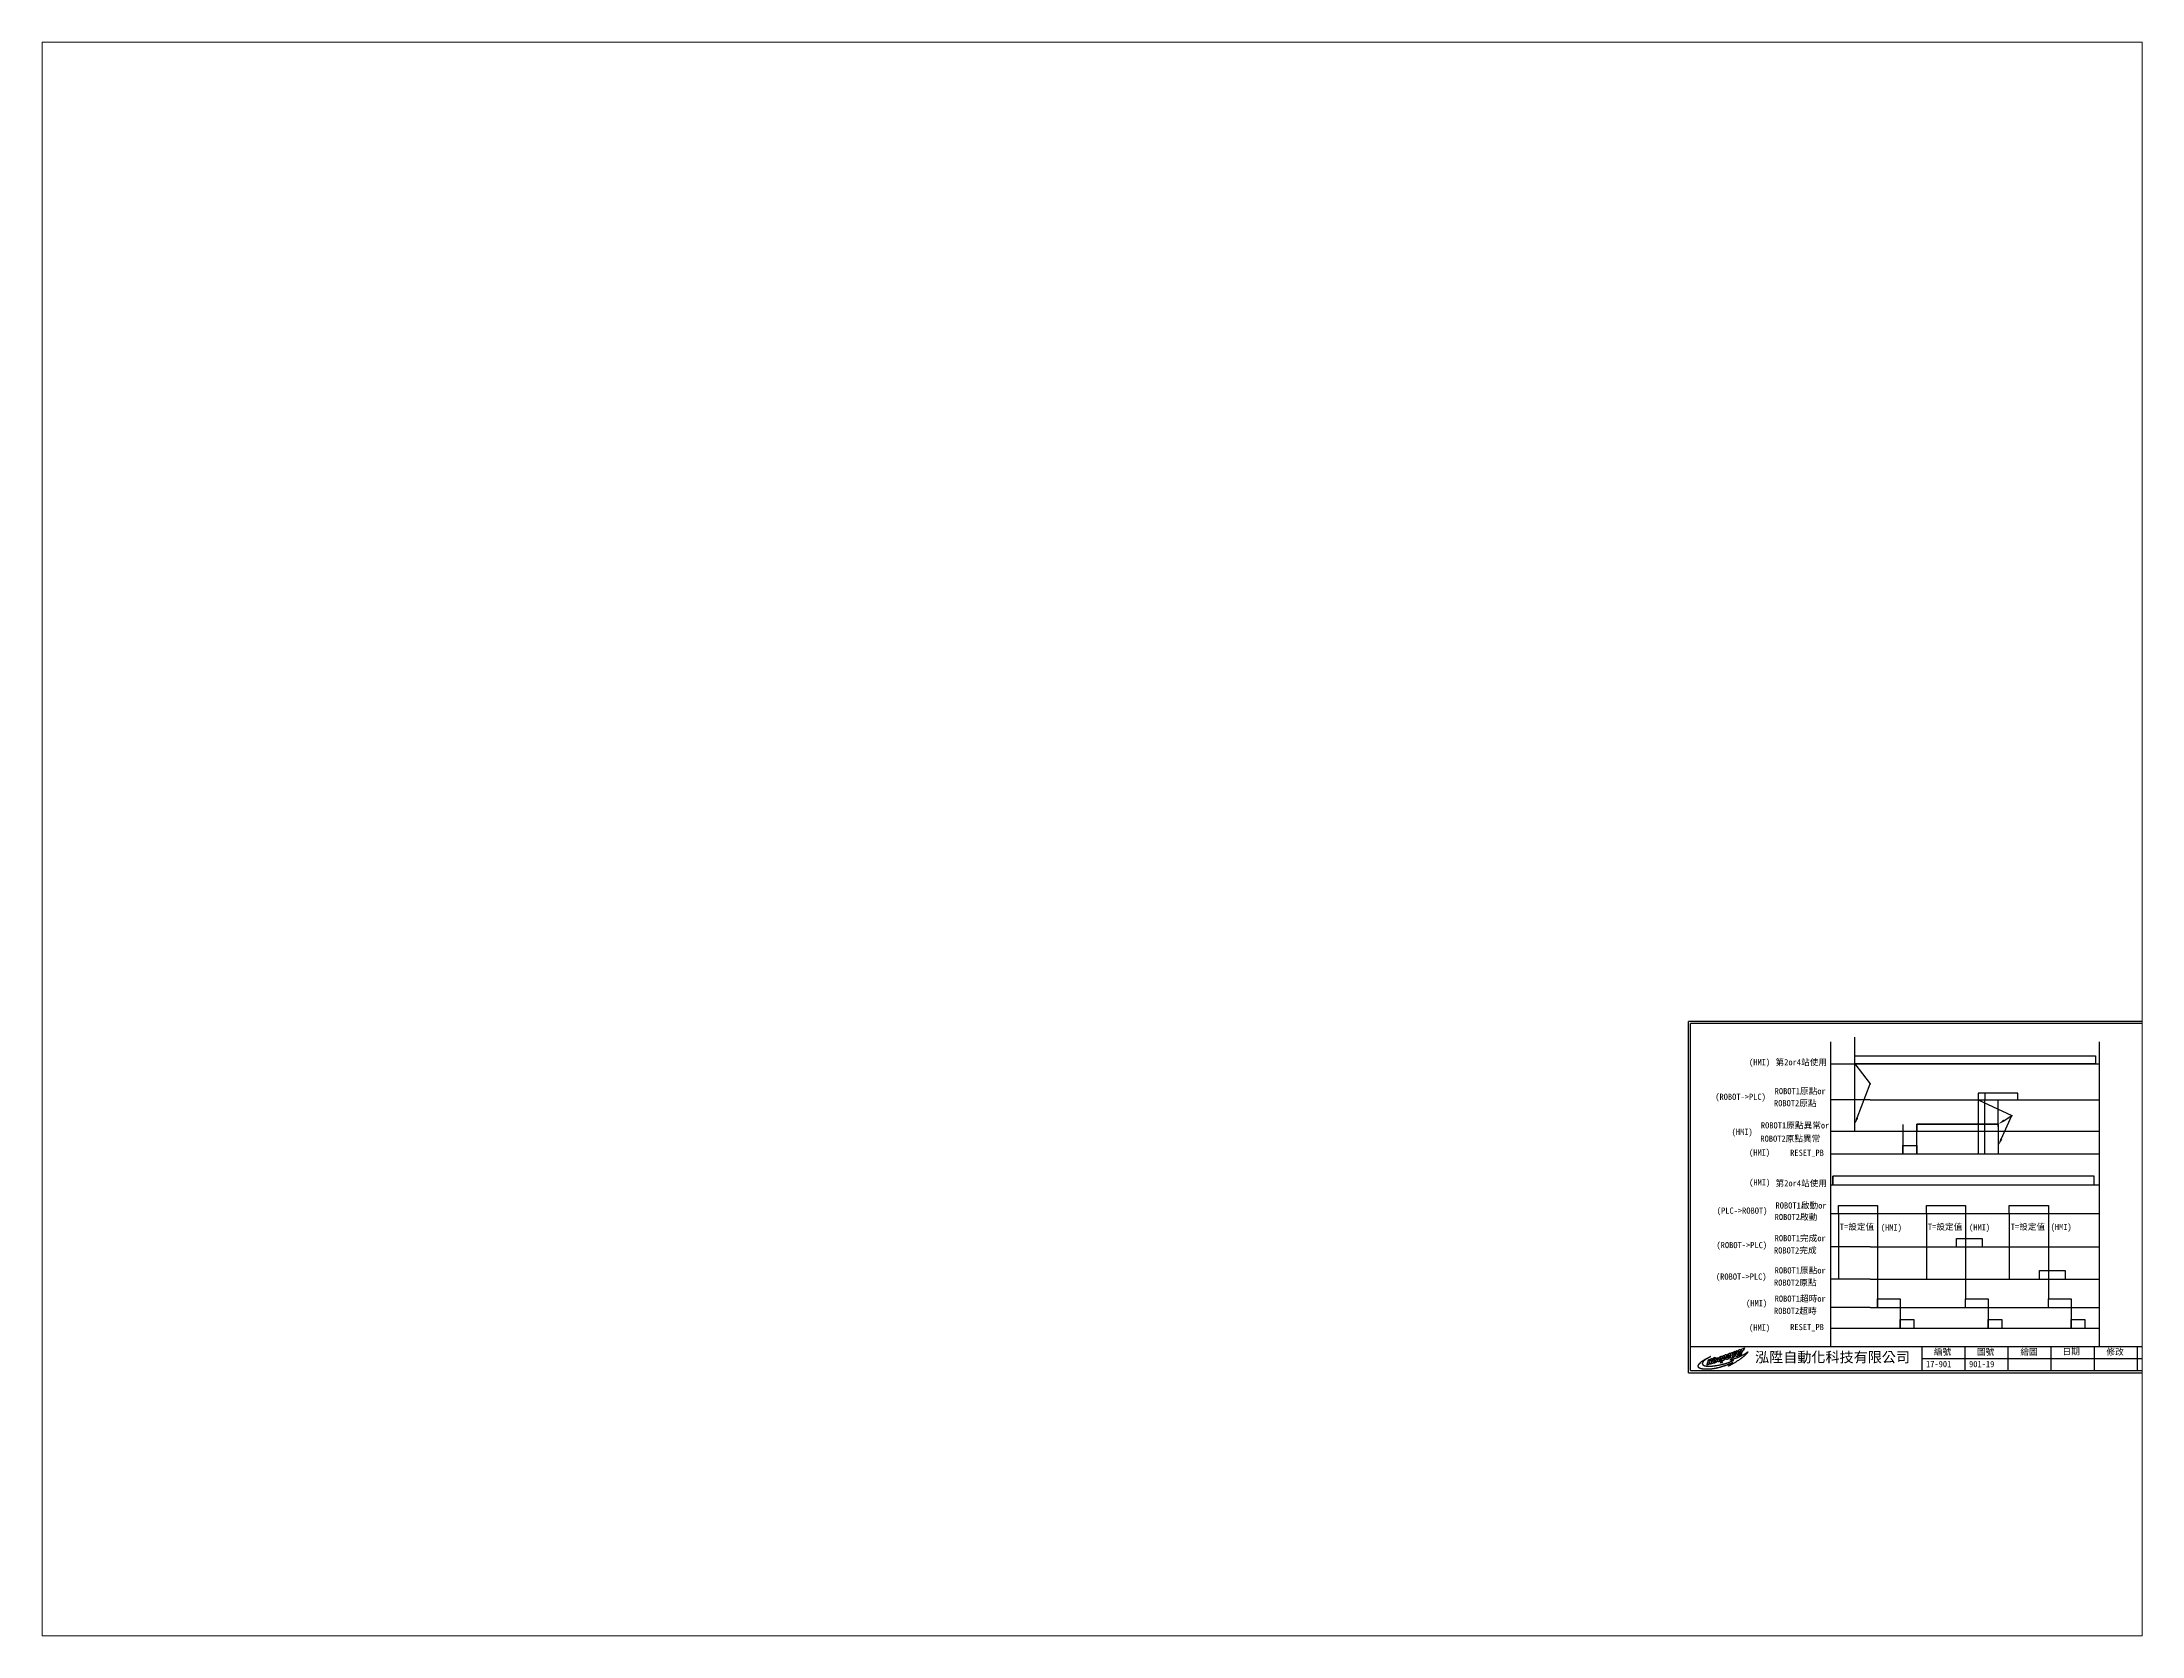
# Paper-space layout '配置1' of a CAD drawing. Extents: x 26 to 231, y 20 to 176.
# The model-space entities are those that its viewports show. They can reach past a viewport. Long polylines and large blocks are cut down to what shows.
import ezdxf
from ezdxf import colors
from ezdxf.entities.mleader import LeaderData, LeaderLine
from ezdxf.math import Vec2, Vec3

# ---------------------------------------------------------------- set-up
doc = ezdxf.new("R2010")
doc.units = 0
doc.linetypes.add('HIDDEN7', pattern=[6, 4, -2])
doc.linetypes.add('HIDDEN9', pattern=[3.5, 2, -1.5])
for name, color, linetype in [('圖框層', 7, 'CONTINUOUS'), ('標尺寸層', 3, 'CONTINUOUS'), ('輪廓線層', 7, 'CONTINUOUS')]:
    doc.layers.add(name, color=color, linetype=linetype)
doc.styles.add('STSL', font='kaiu.ttf')
pattern_1 = [(50, (40.45, 0), (182.185, -15.94), [19.05, -209.55]), (355, (40.45, 0), (-35.243, 191.057), [15.24, -167.64]), (100.451, (55.63, -1.33), (146.94, 175.118), [16.19, -178.09]), (46.184, (40.45, 50.8), (271.08, -42.04), [28.575, -314.325]), (96.636, (63.03, 47.3), (237.404, 247.426), [24.285, -267.136]), (351.184, (40.45, 50.8), (237.404, 247.426), [22.86, -251.46]), (21, (65.85, 38.1), (151.614, -102.265), [19.05, -209.55]), (326, (65.85, 38.1), (61.802, 184.188), [15.24, -167.64]), (71.451, (78.48, 29.58), (213.416, 81.923), [16.19, -178.09]), (37.5, (40.445, 0), (3.0886, 84.555), [0, -165.608, 0, -170.18, 0, -168.275]), (7.5, (40.445, 0), (66.82, 100.1806), [0, -97.028, 0, -161.798, 0, -64.135]), (327.5, (-16.2, 0), (135.5906, -5.7287), [0, -63.5, 0, -198.12, 0, -262.89]), (317.5, (-41.6, 0), (148.129, 25.426), [0, -82.55, 0, -131.572, 0, -186.69])]

psp = doc.layouts.new('配置1')

msp = doc.modelspace()

# ---------------------------------------------------------------- texts
at = {"layer": '圖框層', "color": 4, "style": 'STSL'}
for s, height, p in [('泓陞自動化科技有限公司', 6, (996.5, -198.9)), ('編號', 3.6, (1100.4, -194.6)), ('圖號', 3.6, (1125.4, -194.6)), ('繪圖', 3.6, (1150.6, -194.6)), ('日期', 3.6, (1175.1, -194.4)), ('修改', 3.6, (1200.6, -194.6)), ('核准', 3.6, (1225.6, -194.6)), ('17-901', 3.6, (1095.8, -201.7)), ('901-19', 3.6, (1120.8, -201.7))]:
    msp.add_text(s, height=height, dxfattribs=at).set_placement(p)
at = {"layer": '標尺寸層', "color": 7, "style": 'STSL'}
for s, p in [('(HMI)', (993, -26.4)), ('第2or4站使用', (1008.4, -26.4)), ('(ROBOT->PLC)', (973.4, -46.5)), ('ROBOT2原點 ', (1007.5, -50.2)), ('ROBOT1原點or ', (1007.9, -43.2)), ('ROBOT1原點異常or', (999.9, -63.1)), ('(HMI)', (982.9, -66.9)), ('ROBOT2原點異常', (999.6, -70.8)), ('(HMI)', (993, -78.8)), ('RESET_PB', (1016.9, -79)), ('(HMI)', (993.1, -96.2)), ('第2or4站使用', (1008.4, -96.7)), ('(PLC->ROBOT)', (974.3, -112.6)), ('ROBOT1啟動or', (1008.4, -109.6)), ('ROBOT2啟動', (1007.9, -116.3)), ('T=設定值', (1045.7, -122)), ('(HMI)', (1069.6, -122.4)), ('T=設定值', (1096.9, -122)), ('(HMI)', (1120.8, -122.3)), ('T=設定值', (1145, -122)), ('(HMI)', (1168.2, -122.1)), ('(ROBOT->PLC)', (974.1, -132.6)), ('ROBOT2完成 ', (1007.5, -135.7)), ('ROBOT1完成or ', (1007.9, -128.6)), ('ROBOT1原點or ', (1007.9, -147.3)), ('(ROBOT->PLC)', (973.8, -150.9)), ('ROBOT2原點 ', (1007.5, -154.4)), ('(HMI)', (991.3, -166.3)), ('ROBOT2超時 ', (1007.5, -170.8)), ('ROBOT1超時or ', (1007.9, -163.7)), ('(HMI)', (993, -180.5)), ('RESET_PB', (1016.9, -180.2))]:
    msp.add_text(s, height=3.6, dxfattribs=at).set_placement(p)

# ---------------------------------------------------------------- hatches: boundary and pattern name
at = {"layer": '標尺寸層'}
h = msp.add_hatch(dxfattribs=at)
h.set_pattern_fill('AR-CONC', color=0)
h.set_pattern_definition([(50, (42.38, -11.32), (182.185, -15.94), [19.05, -209.55]), (355, (42.38, -11.32), (-35.243, 191.057), [15.24, -167.64]), (100.451, (57.56, -12.65), (146.94, 175.118), [16.19, -178.09]), (46.184, (42.38, 39.48), (271.08, -42.042), [28.575, -314.325]), (96.636, (64.97, 35.97), (237.404, 247.426), [24.285, -267.136]), (351.184, (42.38, 39.48), (237.404, 247.426), [22.86, -251.46]), (21, (67.78, 26.78), (151.614, -102.265), [19.05, -209.55]), (326, (67.78, 26.78), (61.802, 184.188), [15.24, -167.64]), (71.451, (80.41, 18.26), (213.416, 81.923), [16.19, -178.09]), (37.5, (42.377, -11.32), (3.0886, 84.555), [0, -165.608, 0, -170.18, 0, -168.275]), (7.5, (42.38, -11.32), (66.82, 100.1806), [0, -97.028, 0, -161.798, 0, -64.135]), (327.5, (-14.265, -11.32), (135.5906, -5.7287), [0, -63.5, 0, -198.12, 0, -262.89]), (317.5, (-39.67, -11.32), (148.129, 25.426), [0, -82.55, 0, -131.572, 0, -186.69])])
h.paths.add_polyline_path([(1054.4, -21), (1194.3, -21), (1194.3, -25.5), (1054.4, -25.5)])
at = {"layer": '標尺寸層', "linetype": 'ByBlock'}
h = msp.add_hatch(dxfattribs=at)
h.set_pattern_fill('AR-CONC', color=0)
h.set_pattern_definition([(50, (46.72, -9.73), (182.185, -15.94), [19.05, -209.55]), (355, (46.72, -9.73), (-35.243, 191.057), [15.24, -167.64]), (100.451, (61.9, -11.05), (146.94, 175.118), [16.19, -178.09]), (46.184, (46.72, 41.07), (271.08, -42.042), [28.575, -314.325]), (96.636, (69.3, 37.57), (237.404, 247.426), [24.285, -267.136]), (351.184, (46.72, 41.07), (237.404, 247.426), [22.86, -251.46]), (21, (72.12, 28.37), (151.614, -102.265), [19.05, -209.55]), (326, (72.12, 28.37), (61.802, 184.188), [15.24, -167.64]), (71.451, (84.76, 19.85), (213.416, 81.923), [16.19, -178.09]), (37.5, (46.72, -9.725), (3.0886, 84.555), [0, -165.608, 0, -170.18, 0, -168.275]), (7.5, (46.72, -9.725), (66.82, 100.1806), [0, -97.028, 0, -161.798, 0, -64.135]), (327.5, (-9.92, -9.725), (135.5906, -5.7287), [0, -63.5, 0, -198.12, 0, -262.89]), (317.5, (-35.32, -9.73), (148.129, 25.426), [0, -82.55, 0, -131.572, 0, -186.69])])
h.paths.add_polyline_path([(1126.2, -42.6), (1126.2, -46.5), (1149.2, -46.5), (1149.2, -42.6)])
h = msp.add_hatch(dxfattribs=at)
h.set_pattern_fill('AR-CONC', color=0)
h.set_pattern_definition([(50, (69.72, -9.73), (182.185, -15.94), [19.05, -209.55]), (355, (69.72, -9.73), (-35.243, 191.057), [15.24, -167.64]), (100.451, (84.9, -11.05), (146.94, 175.118), [16.19, -178.09]), (46.184, (69.72, 41.07), (271.08, -42.042), [28.575, -314.325]), (96.636, (92.3, 37.57), (237.404, 247.426), [24.285, -267.136]), (351.184, (69.72, 41.07), (237.404, 247.426), [22.86, -251.46]), (21, (95.12, 28.37), (151.614, -102.265), [19.05, -209.55]), (326, (95.12, 28.37), (61.802, 184.188), [15.24, -167.64]), (71.451, (107.75, 19.85), (213.416, 81.923), [16.19, -178.09]), (37.5, (69.72, -9.725), (3.0886, 84.555), [0, -165.608, 0, -170.18, 0, -168.275]), (7.5, (69.72, -9.725), (66.82, 100.1806), [0, -97.028, 0, -161.798, 0, -64.135]), (327.5, (13.08, -9.725), (135.5906, -5.7287), [0, -63.5, 0, -198.12, 0, -262.89]), (317.5, (-12.32, -9.73), (148.129, 25.426), [0, -82.55, 0, -131.572, 0, -186.69])])
h.paths.add_polyline_path([(1149.2, -42.6), (1149.2, -46.5), (1172.2, -46.5), (1172.2, -42.6)])
at = {"layer": '標尺寸層', "linetype": 'HIDDEN9', "transparency": 33554687}
h = msp.add_hatch(dxfattribs=at)
h.set_pattern_fill('AR-CONC', color=0)
h.set_pattern_definition([(50, (40.45, 73.3), (182.185, -15.94), [19.05, -209.55]), (355, (40.45, 73.3), (-35.243, 191.057), [15.24, -167.64]), (100.451, (55.63, 71.97), (146.94, 175.118), [16.19, -178.09]), (46.184, (40.45, 124.1), (271.08, -42.04), [28.575, -314.325]), (96.636, (63.03, 120.6), (237.404, 247.426), [24.285, -267.136]), (351.184, (40.45, 124.1), (237.404, 247.426), [22.86, -251.46]), (21, (65.85, 111.4), (151.614, -102.265), [19.05, -209.55]), (326, (65.85, 111.4), (61.802, 184.188), [15.24, -167.64]), (71.451, (78.48, 102.88), (213.416, 81.923), [16.19, -178.09]), (37.5, (40.445, 73.3), (3.0886, 84.555), [0, -165.608, 0, -170.18, 0, -168.275]), (7.5, (40.445, 73.3), (66.82, 100.1806), [0, -97.028, 0, -161.798, 0, -64.135]), (327.5, (-16.2, 73.3), (135.5906, -5.7287), [0, -63.5, 0, -198.12, 0, -262.89]), (317.5, (-41.6, 73.3), (148.129, 25.426), [0, -82.55, 0, -131.572, 0, -186.69])])
h.paths.add_polyline_path([(1082.4, -60.7), (1054.4, -60.7), (1054.4, -64.6), (1082.4, -64.6)])
at = {"layer": '標尺寸層', "linetype": 'ByBlock'}
h = msp.add_hatch(dxfattribs=at)
h.set_pattern_fill('AR-CONC', color=0)
h.set_pattern_definition([(50, (-173.05, 3.12), (182.185, -15.939), [19.05, -209.55]), (355, (-173.05, 3.12), (-35.243, 191.057), [15.24, -167.64]), (100.451, (-157.87, 1.79), (146.941, 175.118), [16.19, -178.09]), (46.184, (-173.05, 53.92), (271.08, -42.042), [28.575, -314.325]), (96.636, (-150.46, 50.4), (237.404, 247.426), [24.285, -267.136]), (351.184, (-173.05, 53.92), (237.404, 247.426), [22.86, -251.46]), (21, (-147.65, 41.22), (151.614, -102.265), [19.05, -209.55]), (326, (-147.65, 41.22), (61.802, 184.188), [15.24, -167.64]), (71.451, (-135.02, 32.7), (213.416, 81.923), [16.19, -178.09]), (37.5, (-173.055, 3.116), (3.0886, 84.555), [0, -165.608, 0, -170.18, 0, -168.275]), (7.5, (-173.055, 3.12), (66.8197, 100.1806), [0, -97.028, 0, -161.798, 0, -64.135]), (327.5, (-229.7, 3.116), (135.5906, -5.7287), [0, -63.5, 0, -198.12, 0, -262.89]), (317.5, (-255.1, 3.12), (148.129, 25.426), [0, -82.55, 0, -131.572, 0, -186.69])])
h.paths.add_polyline_path([(1137.9, -64.6), (1137.9, -60.6), (1090.4, -60.6), (1090.4, -64.6)])
h = msp.add_hatch(dxfattribs=at)
h.set_pattern_fill('AR-CONC', color=0)
h.set_pattern_definition(pattern_1)
h.paths.add_polyline_path([(1090.4, -77.9), (1090.4, -72.9), (1082.4, -72.9), (1082.4, -77.9)])
h = msp.add_hatch(dxfattribs=at)
h.set_pattern_fill('AR-CONC', color=0)
h.set_pattern_definition([(50, (88, 0), (182.185, -15.94), [19.05, -209.55]), (355, (88, 0), (-35.243, 191.057), [15.24, -167.64]), (100.451, (103.18, -1.33), (146.94, 175.118), [16.19, -178.09]), (46.184, (88, 50.8), (271.08, -42.04), [28.575, -314.325]), (96.636, (110.58, 47.3), (237.404, 247.426), [24.285, -267.136]), (351.184, (88, 50.8), (237.404, 247.426), [22.86, -251.46]), (21, (113.4, 38.1), (151.614, -102.265), [19.05, -209.55]), (326, (113.4, 38.1), (61.802, 184.188), [15.24, -167.64]), (71.451, (126.03, 29.58), (213.416, 81.923), [16.19, -178.09]), (37.5, (87.994, 0), (3.0886, 84.555), [0, -165.608, 0, -170.18, 0, -168.275]), (7.5, (87.99, 0), (66.82, 100.1806), [0, -97.028, 0, -161.798, 0, -64.135]), (327.5, (31.35, 0), (135.5906, -5.7287), [0, -63.5, 0, -198.12, 0, -262.89]), (317.5, (5.95, 0), (148.129, 25.426), [0, -82.55, 0, -131.572, 0, -186.69])])
h.paths.add_polyline_path([(1137.9, -77.9), (1137.9, -72.9), (1129.9, -72.9), (1129.9, -77.9)])
h = msp.add_hatch(dxfattribs=at)
h.set_pattern_fill('AR-CONC', color=0)
h.set_pattern_definition([(50, (288.78, 9.93), (182.185, -15.94), [19.05, -209.55]), (355, (288.78, 9.93), (-35.243, 191.057), [15.24, -167.64]), (100.451, (303.96, 8.6), (146.94, 175.118), [16.19, -178.09]), (46.184, (288.78, 60.73), (271.08, -42.04), [28.575, -314.325]), (96.636, (311.37, 57.22), (237.404, 247.43), [24.285, -267.136]), (351.184, (288.78, 60.73), (237.4, 247.43), [22.86, -251.46]), (21, (314.18, 48.03), (151.614, -102.265), [19.05, -209.55]), (326, (314.18, 48.03), (61.802, 184.188), [15.24, -167.64]), (71.451, (326.82, 39.5), (213.416, 81.923), [16.19, -178.09]), (37.5, (288.78, 9.925), (3.0886, 84.555), [0, -165.608, 0, -170.18, 0, -168.275]), (7.5, (288.78, 9.93), (66.82, 100.181), [0, -97.028, 0, -161.798, 0, -64.135]), (327.5, (232.14, 9.925), (135.5906, -5.7287), [0, -63.5, 0, -198.12, 0, -262.89]), (317.5, (206.74, 9.93), (148.129, 25.426), [0, -82.55, 0, -131.572, 0, -186.69])])
h.paths.add_polyline_path([(1193.4, -95.8), (1193.4, -90.8), (1041.6, -90.8), (1041.6, -95.8)])
at = {"layer": '標尺寸層'}
h = msp.add_hatch(dxfattribs=at)
h.set_pattern_fill('AR-CONC', color=0)
h.set_pattern_definition(pattern_1)
h.paths.add_polyline_path([(1067.6, -112.4), (1067.6, -107.9), (1045, -107.9), (1045, -112.4)])
h = msp.add_hatch(dxfattribs=at)
h.set_pattern_fill('AR-CONC', color=0)
h.set_pattern_definition([(50, (91.61, 0), (182.185, -15.94), [19.05, -209.55]), (355, (91.61, 0), (-35.243, 191.057), [15.24, -167.64]), (100.451, (106.8, -1.33), (146.94, 175.118), [16.19, -178.09]), (46.184, (91.61, 50.8), (271.08, -42.04), [28.575, -314.325]), (96.636, (114.2, 47.3), (237.404, 247.426), [24.285, -267.136]), (351.184, (91.6, 50.8), (237.404, 247.426), [22.86, -251.46]), (21, (117.01, 38.1), (151.614, -102.265), [19.05, -209.55]), (326, (117.01, 38.1), (61.802, 184.188), [15.24, -167.64]), (71.451, (129.65, 29.58), (213.416, 81.923), [16.19, -178.09]), (37.5, (91.61, 0), (3.0886, 84.555), [0, -165.608, 0, -170.18, 0, -168.275]), (7.5, (91.61, 0), (66.82, 100.1806), [0, -97.028, 0, -161.798, 0, -64.135]), (327.5, (34.97, 0), (135.5906, -5.7287), [0, -63.5, 0, -198.12, 0, -262.89]), (317.5, (9.57, 0), (148.129, 25.426), [0, -82.55, 0, -131.572, 0, -186.69])])
h.paths.add_polyline_path([(1118.8, -107.9), (1096.1, -107.9), (1096.1, -112.4), (1118.8, -112.4)])
h = msp.add_hatch(dxfattribs=at)
h.set_pattern_fill('AR-CONC', color=0)
h.set_pattern_definition([(50, (139.7, 0), (182.185, -15.94), [19.05, -209.55]), (355, (139.7, 0), (-35.243, 191.057), [15.24, -167.64]), (100.451, (154.89, -1.33), (146.94, 175.118), [16.19, -178.09]), (46.184, (139.7, 50.8), (271.08, -42.04), [28.575, -314.325]), (96.636, (162.3, 47.3), (237.404, 247.426), [24.285, -267.136]), (351.184, (139.7, 50.8), (237.404, 247.426), [22.86, -251.46]), (21, (165.1, 38.1), (151.614, -102.265), [19.05, -209.55]), (326, (165.1, 38.1), (61.802, 184.188), [15.24, -167.64]), (71.451, (177.74, 29.58), (213.416, 81.923), [16.19, -178.09]), (37.5, (139.703, 0), (3.0886, 84.555), [0, -165.608, 0, -170.18, 0, -168.275]), (7.5, (139.7, 0), (66.82, 100.1806), [0, -97.028, 0, -161.798, 0, -64.135]), (327.5, (83.06, 0), (135.5906, -5.7287), [0, -63.5, 0, -198.12, 0, -262.89]), (317.5, (57.66, 0), (148.129, 25.426), [0, -82.55, 0, -131.572, 0, -186.69])])
h.paths.add_polyline_path([(1166.9, -107.9), (1144.2, -107.9), (1144.2, -112.4), (1166.9, -112.4)])
at = {"layer": '標尺寸層', "linetype": 'ByBlock'}
h = msp.add_hatch(dxfattribs=at)
h.set_pattern_fill('AR-CONC', color=0)
h.set_pattern_definition([(50, (24.16, 0), (182.185, -15.94), [19.05, -209.55]), (355, (24.16, 0), (-35.243, 191.057), [15.24, -167.64]), (100.451, (39.34, -1.33), (146.94, 175.118), [16.19, -178.09]), (46.184, (24.16, 50.8), (271.08, -42.042), [28.575, -314.325]), (96.636, (46.75, 47.3), (237.404, 247.426), [24.285, -267.136]), (351.184, (24.16, 50.8), (237.404, 247.426), [22.86, -251.46]), (21, (49.56, 38.1), (151.614, -102.265), [19.05, -209.55]), (326, (49.56, 38.1), (61.802, 184.188), [15.24, -167.64]), (71.451, (62.2, 29.58), (213.416, 81.923), [16.19, -178.09]), (37.5, (24.16, 0), (3.0886, 84.555), [0, -165.608, 0, -170.18, 0, -168.275]), (7.5, (24.16, 0), (66.82, 100.1806), [0, -97.028, 0, -161.798, 0, -64.135]), (327.5, (-32.485, 0), (135.5906, -5.7287), [0, -63.5, 0, -198.12, 0, -262.89]), (317.5, (-57.88, 0), (148.129, 25.426), [0, -82.55, 0, -131.572, 0, -186.69])])
h.paths.add_polyline_path([(1128.5, -126.9), (1113.6, -126.9), (1113.6, -131.9), (1128.5, -131.9)])
h = msp.add_hatch(dxfattribs=at)
h.set_pattern_fill('AR-CONC', color=0)
h.set_pattern_definition([(50, (72.25, -18.69), (182.185, -15.94), [19.05, -209.55]), (355, (72.25, -18.69), (-35.243, 191.057), [15.24, -167.64]), (100.451, (87.43, -20.02), (146.94, 175.118), [16.19, -178.09]), (46.184, (72.25, 32.11), (271.08, -42.042), [28.575, -314.325]), (96.636, (94.84, 28.6), (237.404, 247.426), [24.285, -267.136]), (351.184, (72.25, 32.1), (237.404, 247.426), [22.86, -251.46]), (21, (97.65, 19.41), (151.614, -102.265), [19.05, -209.55]), (326, (97.65, 19.41), (61.802, 184.188), [15.24, -167.64]), (71.451, (110.28, 10.89), (213.416, 81.923), [16.19, -178.09]), (37.5, (72.25, -18.69), (3.0886, 84.555), [0, -165.608, 0, -170.18, 0, -168.275]), (7.5, (72.25, -18.69), (66.82, 100.1806), [0, -97.028, 0, -161.798, 0, -64.135]), (327.5, (15.606, -18.69), (135.5906, -5.7287), [0, -63.5, 0, -198.12, 0, -262.89]), (317.5, (-9.79, -18.69), (148.129, 25.426), [0, -82.55, 0, -131.572, 0, -186.69])])
h.paths.add_polyline_path([(1176.6, -145.6), (1161.7, -145.6), (1161.7, -150.6), (1176.6, -150.6)])
h = msp.add_hatch(dxfattribs=at)
h.set_pattern_fill('AR-CONC', color=0)
h.set_pattern_definition([(50, (31.97, 0), (182.185, -15.94), [19.05, -209.55]), (355, (31.97, 0), (-35.243, 191.057), [15.24, -167.64]), (100.451, (47.15, -1.33), (146.94, 175.118), [16.19, -178.09]), (46.184, (31.97, 50.8), (271.08, -42.04), [28.575, -314.325]), (96.636, (54.56, 47.3), (237.404, 247.426), [24.285, -267.136]), (351.184, (31.97, 50.8), (237.404, 247.426), [22.86, -251.46]), (21, (57.37, 38.1), (151.614, -102.265), [19.05, -209.55]), (326, (57.37, 38.1), (61.802, 184.188), [15.24, -167.64]), (71.451, (70, 29.58), (213.416, 81.923), [16.19, -178.09]), (37.5, (31.97, 0), (3.0886, 84.555), [0, -165.608, 0, -170.18, 0, -168.275]), (7.5, (31.97, 0), (66.82, 100.1806), [0, -97.028, 0, -161.798, 0, -64.135]), (327.5, (-24.67, 0), (135.5906, -5.7287), [0, -63.5, 0, -198.12, 0, -262.89]), (317.5, (-50.07, 0), (148.129, 25.426), [0, -82.55, 0, -131.572, 0, -186.69])])
h.paths.add_polyline_path([(1080.8, -162.1), (1067.6, -162.1), (1067.6, -167.1), (1080.8, -167.1)])
h = msp.add_hatch(dxfattribs=at)
h.set_pattern_fill('AR-CONC', color=0)
h.set_pattern_definition([(50, (83.14, 0), (182.185, -15.94), [19.05, -209.55]), (355, (83.14, 0), (-35.243, 191.057), [15.24, -167.64]), (100.451, (98.32, -1.33), (146.94, 175.118), [16.19, -178.09]), (46.184, (83.14, 50.8), (271.08, -42.04), [28.575, -314.325]), (96.636, (105.73, 47.3), (237.404, 247.426), [24.285, -267.136]), (351.184, (83.14, 50.8), (237.404, 247.426), [22.86, -251.46]), (21, (108.54, 38.1), (151.614, -102.265), [19.05, -209.55]), (326, (108.54, 38.1), (61.802, 184.188), [15.24, -167.64]), (71.451, (121.17, 29.58), (213.416, 81.923), [16.19, -178.09]), (37.5, (83.14, 0), (3.0886, 84.555), [0, -165.608, 0, -170.18, 0, -168.275]), (7.5, (83.14, 0), (66.82, 100.1806), [0, -97.028, 0, -161.798, 0, -64.135]), (327.5, (26.495, 0), (135.5906, -5.7287), [0, -63.5, 0, -198.12, 0, -262.89]), (317.5, (1.1, 0), (148.129, 25.426), [0, -82.55, 0, -131.572, 0, -186.69])])
h.paths.add_polyline_path([(1132, -162.1), (1118.8, -162.1), (1118.8, -167.1), (1132, -167.1)])
h = msp.add_hatch(dxfattribs=at)
h.set_pattern_fill('AR-CONC', color=0)
h.set_pattern_definition([(50, (131.23, 0), (182.185, -15.94), [19.05, -209.55]), (355, (131.23, 0), (-35.243, 191.057), [15.24, -167.64]), (100.451, (146.41, -1.33), (146.94, 175.118), [16.19, -178.09]), (46.184, (131.23, 50.8), (271.08, -42.04), [28.575, -314.325]), (96.636, (153.82, 47.3), (237.404, 247.426), [24.285, -267.136]), (351.184, (131.23, 50.8), (237.404, 247.426), [22.86, -251.46]), (21, (156.63, 38.1), (151.614, -102.265), [19.05, -209.55]), (326, (156.63, 38.1), (61.802, 184.188), [15.24, -167.64]), (71.451, (169.26, 29.58), (213.416, 81.923), [16.19, -178.09]), (37.5, (131.23, 0), (3.0886, 84.555), [0, -165.608, 0, -170.18, 0, -168.275]), (7.5, (131.23, 0), (66.82, 100.1806), [0, -97.028, 0, -161.798, 0, -64.135]), (327.5, (74.586, 0), (135.5906, -5.7287), [0, -63.5, 0, -198.12, 0, -262.89]), (317.5, (49.19, 0), (148.129, 25.426), [0, -82.55, 0, -131.572, 0, -186.69])])
h.paths.add_polyline_path([(1180.1, -162.1), (1166.9, -162.1), (1166.9, -167.1), (1180.1, -167.1)])
h = msp.add_hatch(dxfattribs=at)
h.set_pattern_fill('AR-CONC', color=0)
h.set_pattern_definition([(50, (9.29, 0), (182.185, -15.94), [19.05, -209.55]), (355, (9.29, 0), (-35.243, 191.057), [15.24, -167.64]), (100.451, (24.47, -1.33), (146.94, 175.118), [16.19, -178.09]), (46.184, (9.29, 50.8), (271.08, -42.042), [28.575, -314.325]), (96.636, (31.88, 47.3), (237.404, 247.426), [24.285, -267.136]), (351.184, (9.3, 50.8), (237.404, 247.426), [22.86, -251.46]), (21, (34.69, 38.1), (151.614, -102.265), [19.05, -209.55]), (326, (34.69, 38.1), (61.802, 184.188), [15.24, -167.64]), (71.451, (47.32, 29.58), (213.416, 81.923), [16.19, -178.09]), (37.5, (9.29, 0), (3.0886, 84.555), [0, -165.608, 0, -170.18, 0, -168.275]), (7.5, (9.29, 0), (66.82, 100.1806), [0, -97.028, 0, -161.798, 0, -64.135]), (327.5, (-47.354, 0), (135.5906, -5.7287), [0, -63.5, 0, -198.12, 0, -262.89]), (317.5, (-72.75, 0), (148.129, 25.426), [0, -82.55, 0, -131.572, 0, -186.69])])
h.paths.add_polyline_path([(1088.7, -174), (1080.8, -174), (1080.8, -179), (1088.7, -179)])
h = msp.add_hatch(dxfattribs=at)
h.set_pattern_fill('AR-CONC', color=0)
h.set_pattern_definition([(50, (60.46, 0), (182.185, -15.94), [19.05, -209.55]), (355, (60.46, 0), (-35.243, 191.057), [15.24, -167.64]), (100.451, (75.64, -1.33), (146.94, 175.118), [16.19, -178.09]), (46.184, (60.46, 50.8), (271.08, -42.042), [28.575, -314.325]), (96.636, (83.05, 47.3), (237.404, 247.426), [24.285, -267.136]), (351.184, (60.46, 50.8), (237.404, 247.426), [22.86, -251.46]), (21, (85.86, 38.1), (151.614, -102.265), [19.05, -209.55]), (326, (85.86, 38.1), (61.802, 184.188), [15.24, -167.64]), (71.451, (98.49, 29.58), (213.416, 81.923), [16.19, -178.09]), (37.5, (60.456, 0), (3.0886, 84.555), [0, -165.608, 0, -170.18, 0, -168.275]), (7.5, (60.46, 0), (66.82, 100.1806), [0, -97.028, 0, -161.798, 0, -64.135]), (327.5, (3.814, 0), (135.5906, -5.7287), [0, -63.5, 0, -198.12, 0, -262.89]), (317.5, (-21.59, 0), (148.129, 25.426), [0, -82.55, 0, -131.572, 0, -186.69])])
h.paths.add_polyline_path([(1139.9, -174), (1132, -174), (1132, -179), (1139.9, -179)])
h = msp.add_hatch(dxfattribs=at)
h.set_pattern_fill('AR-CONC', color=0)
h.set_pattern_definition([(50, (108.55, 0), (182.185, -15.94), [19.05, -209.55]), (355, (108.55, 0), (-35.243, 191.057), [15.24, -167.64]), (100.451, (123.73, -1.33), (146.94, 175.118), [16.19, -178.09]), (46.184, (108.55, 50.8), (271.08, -42.042), [28.575, -314.325]), (96.636, (131.14, 47.3), (237.404, 247.426), [24.285, -267.136]), (351.184, (108.55, 50.8), (237.404, 247.426), [22.86, -251.46]), (21, (133.95, 38.1), (151.614, -102.265), [19.05, -209.55]), (326, (133.95, 38.1), (61.802, 184.188), [15.24, -167.64]), (71.451, (146.58, 29.58), (213.416, 81.923), [16.19, -178.09]), (37.5, (108.547, 0), (3.0886, 84.555), [0, -165.608, 0, -170.18, 0, -168.275]), (7.5, (108.55, 0), (66.82, 100.1806), [0, -97.028, 0, -161.798, 0, -64.135]), (327.5, (51.905, 0), (135.5906, -5.7287), [0, -63.5, 0, -198.12, 0, -262.89]), (317.5, (26.5, 0), (148.129, 25.426), [0, -82.55, 0, -131.572, 0, -186.69])])
h.paths.add_polyline_path([(1188, -174), (1180.1, -174), (1180.1, -179), (1188, -179)])

# ---------------------------------------------------------------- linework, layer by layer
at = {"layer": '圖框層', "color": 7}
for p, q in [((1244.9, -1), (957.9, -1)), ((957.9, -205), (957.9, -1)), ((1243.6, -2.2), (959.1, -2.2)), ((959.1, -203.7), (959.1, -2.2)), ((959.1, -189.7), (1243.6, -189.7)), ((1093.6, -203.7), (1093.6, -189.7)), ((1118.6, -203.7), (1118.6, -189.7)), ((1143.6, -203.7), (1143.6, -189.7)), ((1168.6, -203.7), (1168.6, -189.7)), ((1193.6, -203.7), (1193.6, -189.7)), ((1218.6, -203.7), (1218.6, -189.7)), ((957.9, -205), (1244.9, -205)), ((959.1, -203.7), (1243.6, -203.7)), ((1093.6, -196.7), (1243.6, -196.7))]:
    msp.add_line(p, q, dxfattribs=at)
at = {"layer": '標尺寸層', "color": 0, "linetype": 'HIDDEN9'}
for p, q in [((1054.4, -64.6), (1054.4, -10.1)), ((1129.9, -77.9), (1129.9, -46.5)), ((1137.9, -77.9), (1137.7, -46.5)), ((1082.4, -60.7), (1082.4, -77.9)), ((1090.4, -77.9), (1090.4, -60.9)), ((1045, -112.4), (1045, -150.6)), ((1067.6, -112.4), (1067.6, -167.1)), ((1096.1, -112.4), (1096.1, -150.6)), ((1118.8, -112.4), (1118.8, -162.1)), ((1144.2, -112.4), (1144.2, -150.6)), ((1166.9, -112.4), (1166.9, -162.1)), ((1080.8, -162.1), (1080.8, -179)), ((1132, -162.1), (1132, -179)), ((1180.1, -162.1), (1180.1, -179))]:
    msp.add_line(p, q, dxfattribs=at)
at = {"layer": '標尺寸層', "color": 0, "linetype": 'ByBlock'}
for p, q in [((1040.4, -12.7), (1040.4, -189.7)), ((1196.4, -12.7), (1196.4, -189.7)), ((1054.4, -25.5), (1063.4, -37.2)), ((1063.4, -46.5), (1040.4, -46.5)), ((1063.4, -46.5), (1196.4, -46.5)), ((1126.2, -46.5), (1145.7, -55.5)), ((1082.4, -60.7), (1082.4, -64.6)), ((1090.4, -64.6), (1090.4, -60.6)), ((1090.4, -60.6), (1137.9, -60.6)), ((1090.4, -60.6), (1137.9, -60.6)), ((1082.4, -77.9), (1082.4, -72.9)), ((1082.4, -72.9), (1090.4, -72.9)), ((1090.4, -72.9), (1090.4, -77.9)), ((1129.9, -77.9), (1129.9, -72.9)), ((1137.9, -77.9), (1137.9, -72.9)), ((1049.4, -77.9), (1196.4, -77.9)), ((1126.2, -77.9), (1131.7, -77.9)), ((1041.6, -95.8), (1041.6, -90.8)), ((1045, -112.4), (1045, -107.9)), ((1045, -107.9), (1067.6, -107.9)), ((1067.6, -107.9), (1067.6, -112.4)), ((1096.1, -112.4), (1096.1, -107.9)), ((1096.1, -107.9), (1118.8, -107.9)), ((1118.8, -107.9), (1118.8, -112.4)), ((1144.2, -112.4), (1144.2, -107.9)), ((1144.2, -107.9), (1166.9, -107.9)), ((1166.9, -107.9), (1166.9, -112.4)), ((1063.4, -131.9), (1040.4, -131.9)), ((1063.4, -131.9), (1196.4, -131.9)), ((1113.6, -131.9), (1113.6, -126.9)), ((1113.6, -126.9), (1128.5, -126.9)), ((1128.5, -126.9), (1128.5, -131.9)), ((1161.7, -150.6), (1161.7, -145.6)), ((1161.7, -145.6), (1176.6, -145.6)), ((1176.6, -145.6), (1176.6, -150.6)), ((1063.4, -150.6), (1040.4, -150.6)), ((1063.4, -150.6), (1196.4, -150.6)), ((1063.4, -167.1), (1040.4, -167.1)), ((1063.4, -167.1), (1196.4, -167.1)), ((1067.6, -167.1), (1067.6, -162.1)), ((1067.6, -162.1), (1080.8, -162.1)), ((1080.8, -162.1), (1080.8, -167.1)), ((1118.8, -167.1), (1118.8, -162.1)), ((1118.8, -162.1), (1132, -162.1)), ((1132, -162.1), (1132, -167.1)), ((1166.9, -167.1), (1166.9, -162.1)), ((1166.9, -162.1), (1180.1, -162.1)), ((1180.1, -162.1), (1180.1, -167.1)), ((1049.4, -179), (1196.4, -179)), ((1080.8, -179), (1080.8, -174)), ((1080.8, -174), (1088.7, -174)), ((1088.7, -174), (1088.7, -179)), ((1132, -179), (1132, -174)), ((1132, -174), (1139.9, -174)), ((1139.9, -174), (1139.9, -179)), ((1180.1, -179), (1180.1, -174)), ((1180.1, -174), (1188, -174)), ((1188, -174), (1188, -179))]:
    msp.add_line(p, q, dxfattribs=at)
at = {"layer": '標尺寸層', "color": 0}
for p, q in [((1040.4, -25.5), (1196.4, -25.5)), ((1129.9, -42.6), (1129.9, -46.5)), ((1129.9, -42.6), (1129.9, -46.5)), ((1196.4, -42.6), (1196.4, -46.5)), ((1054.4, -64.6), (1054.4, -60.7)), ((1040.4, -64.6), (1196.4, -64.6)), ((1040.4, -77.9), (1044.4, -77.9)), ((1040.4, -77.9), (1049.4, -77.9)), ((1040.4, -95.8), (1196.4, -95.8)), ((1040.4, -112.4), (1196.4, -112.4)), ((1196.4, -128), (1196.4, -131.9)), ((1196.4, -146.7), (1196.4, -150.6)), ((1196.4, -163.1), (1196.4, -167.1)), ((1040.4, -179), (1049.4, -179)), ((1040.4, -179), (1044.4, -179))]:
    msp.add_line(p, q, dxfattribs=at)
at = {"layer": '標尺寸層', "color": 0, "linetype": 'HIDDEN7'}
for p, q in [((1126.2, -46.5), (1126.2, -77.9)), ((1040.4, -77.9), (1049.4, -77.9)), ((1040.4, -179), (1049.4, -179))]:
    msp.add_line(p, q, dxfattribs=at)
at = {"layer": '標尺寸層', "color": 0}
msp.add_lwpolyline([(1054.4, -21), (1194.3, -21), (1194.3, -25.5), (1054.4, -25.5)], close=True, dxfattribs=at)
at = {"layer": '標尺寸層', "color": 0, "linetype": 'ByBlock'}
for points in [[(1126.2, -46.5), (1149.2, -46.5), (1149.2, -42.6), (1126.2, -42.6)], [(1090.4, -64.6), (1137.9, -64.6), (1137.9, -60.6), (1090.4, -60.6)], [(1090.4, -64.6), (1137.9, -64.6), (1137.9, -60.6), (1090.4, -60.6)], [(1041.6, -95.8), (1193.4, -95.8), (1193.4, -90.8), (1041.6, -90.8)]]:
    msp.add_lwpolyline(points, close=True, dxfattribs=at)
at = {"layer": '輪廓線層', "color": 1}
msp.add_lwpolyline([(982.5, -199.5), (982.2, -199.7), (981.9, -199.8), (981.6, -199.9), (981.3, -200), (981, -200.2), (980.7, -200.3), (980.4, -200.4), (980.1, -200.5), (979.9, -200.6), (979.6, -200.7), (979.4, -200.8), (979.2, -200.9), (979, -200.9), (978.8, -201), (978.5, -201.1), (978.3, -201.2), (978, -201.2), (977.8, -201.3), (977.5, -201.4), (977.2, -201.5), (976.9, -201.6), (976.6, -201.7), (976.3, -201.7), (976.1, -201.8), (975.8, -201.9), (975.6, -201.9), (975.3, -202), (975.1, -202), (974.9, -202.1), (974.7, -202.1), (974.5, -202.2), (974.3, -202.2), (974.1, -202.3), (973.9, -202.3), (973.7, -202.4), (973.6, -202.4), (973.4, -202.4), (973.2, -202.5), (973, -202.5), (972.8, -202.5), (972.6, -202.6), (972.5, -202.6), (972.3, -202.6), (972.1, -202.6), (971.9, -202.7), (971.8, -202.7), (971.6, -202.7), (971.4, -202.7), (971.3, -202.8), (971.1, -202.8), (970.9, -202.8), (970.8, -202.8), (970.6, -202.8), (970.5, -202.8), (970.3, -202.9), (970.1, -202.9), (970, -202.9), (969.8, -202.9), (969.6, -202.9), (969.4, -202.9), (969.3, -202.9), (969.1, -202.9), (968.9, -202.9), (968.8, -202.9), (968.6, -202.9), (968.4, -202.9), (968.3, -202.9), (968.1, -202.9), (968, -202.9), (967.9, -202.9), (967.7, -202.9), (967.6, -202.9), (967.5, -202.9), (967.4, -202.9), (967.2, -202.9), (967.1, -202.9), (967, -202.9), (966.9, -202.9), (966.8, -202.9), (966.7, -202.9), (966.6, -202.9), (966.4, -202.8), (966.3, -202.8), (966.2, -202.8), (966, -202.8), (965.9, -202.8), (965.8, -202.7), (965.6, -202.7), (965.5, -202.7), (965.4, -202.7), (965.2, -202.6), (965.1, -202.6), (965, -202.5), (964.8, -202.5), (964.7, -202.5), (964.6, -202.4), (964.5, -202.4), (964.4, -202.3), (964.3, -202.3), (964.2, -202.2), (964.1, -202.2), (964.1, -202.1), (964, -202.1), (963.9, -202), (963.9, -202), (963.8, -201.9), (963.8, -201.9), (963.8, -201.9), (963.7, -201.8), (963.7, -201.8), (963.7, -201.8), (963.7, -201.7), (963.6, -201.7), (963.6, -201.7), (963.6, -201.6), (963.6, -201.6), (963.6, -201.6), (963.6, -201.5), (963.6, -201.5), (963.6, -201.5), (963.6, -201.4), (963.6, -201.4), (963.6, -201.4), (963.6, -201.3), (963.5, -201.3), (963.5, -201.3), (963.5, -201.2), (963.5, -201.2), (963.5, -201.2), (963.5, -201.1), (963.5, -201.1), (963.5, -201), (963.5, -201), (963.5, -201), (963.5, -200.9), (963.5, -200.9), (963.5, -200.8), (963.5, -200.8), (963.5, -200.8), (963.5, -200.7), (963.6, -200.7), (963.6, -200.6), (963.6, -200.6), (963.6, -200.5), (963.7, -200.5), (963.7, -200.4), (963.7, -200.4), (963.8, -200.3), (963.8, -200.2), (963.9, -200.1), (963.9, -200), (964, -200), (964.1, -199.9), (964.1, -199.8), (964.2, -199.7), (964.3, -199.6), (964.4, -199.5), (964.5, -199.4), (964.6, -199.3), (964.7, -199.2), (964.8, -199.1), (964.9, -199), (965, -198.9), (965.1, -198.8), (965.3, -198.6), (965.4, -198.5), (965.5, -198.4), (965.7, -198.3), (965.8, -198.2), (965.9, -198.1), (966.1, -198), (966.2, -197.9), (966.3, -197.8), (966.5, -197.8), (966.6, -197.7), (966.7, -197.6), (966.9, -197.5), (967, -197.4), (967.1, -197.4), (967.2, -197.3), (967.3, -197.2), (967.4, -197.2), (967.5, -197.1), (967.6, -197.1), (967.8, -197), (967.9, -196.9), (968, -196.9), (968.1, -196.8), (968.2, -196.7), (968.3, -196.7), (968.5, -196.6), (968.7, -196.5), (968.8, -196.4), (969, -196.3), (969.2, -196.2), (969.4, -196.1), (969.6, -196), (969.8, -195.9), (970, -195.8), (970.2, -195.7), (970.3, -195.7), (970.4, -195.6), (970.5, -195.6), (970.5, -195.6), (970.5, -195.6), (970.6, -195.6), (970.6, -195.6), (970.5, -195.6), (970.5, -195.6), (970.5, -195.7), (970.4, -195.7), (970.3, -195.8), (970.3, -195.8), (970.2, -195.9), (970.1, -195.9), (970, -196), (969.9, -196), (969.8, -196.1), (969.6, -196.1), (969.5, -196.2), (969.4, -196.3), (969.3, -196.3), (969.1, -196.4), (969, -196.5), (968.9, -196.6), (968.8, -196.6), (968.6, -196.7), (968.5, -196.8), (968.4, -196.9), (968.2, -197), (968.1, -197.1), (968, -197.1), (967.9, -197.2), (967.7, -197.3), (967.6, -197.4), (967.5, -197.5), (967.4, -197.5), (967.3, -197.6), (967.2, -197.7), (967.1, -197.8), (967, -197.9), (966.9, -198), (966.8, -198.1), (966.7, -198.1), (966.6, -198.2), (966.5, -198.3), (966.4, -198.4), (966.4, -198.5), (966.3, -198.6), (966.2, -198.6), (966.2, -198.7), (966.1, -198.8), (966.1, -198.8), (966.1, -198.9), (966, -199), (966, -199), (966, -199.1), (965.9, -199.1), (965.9, -199.2), (965.9, -199.3), (965.9, -199.3), (965.9, -199.4), (965.9, -199.4), (965.8, -199.5), (965.8, -199.5), (965.8, -199.6), (965.8, -199.6), (965.8, -199.7), (965.8, -199.7), (965.8, -199.8), (965.9, -199.8), (965.9, -199.8), (965.9, -199.9), (965.9, -199.9), (965.9, -200), (965.9, -200), (965.9, -200), (966, -200.1), (966, -200.1), (966, -200.1), (966, -200.2), (966, -200.2), (966.1, -200.2), (966.1, -200.3), (966.1, -200.3), (966.2, -200.3), (966.2, -200.4), (966.3, -200.4), (966.3, -200.4), (966.3, -200.4), (966.4, -200.5), (966.4, -200.5), (966.5, -200.5), (966.6, -200.6), (966.6, -200.6), (966.7, -200.6), (966.7, -200.7), (966.8, -200.7), (966.9, -200.7), (966.9, -200.8), (967, -200.8), (967.1, -200.8), (967.2, -200.8), (967.2, -200.9), (967.3, -200.9), (967.4, -200.9), (967.4, -200.9), (967.5, -200.9), (967.6, -201), (967.7, -201), (967.8, -201), (967.9, -201), (968, -201), (968.1, -201), (968.2, -201.1), (968.3, -201.1), (968.4, -201.1), (968.5, -201.1), (968.7, -201.1), (968.8, -201.1), (968.9, -201.1), (969.1, -201.1), (969.2, -201.1), (969.3, -201.1), (969.5, -201.1), (969.7, -201.1), (969.8, -201.1), (970, -201.1), (970.2, -201.1), (970.4, -201.1), (970.5, -201.1), (970.7, -201.1), (970.9, -201.1), (971.1, -201.1), (971.3, -201.1), (971.5, -201.1), (971.7, -201.1), (971.9, -201), (972, -201), (972.2, -201), (972.4, -201), (972.5, -201), (972.7, -201), (972.9, -200.9), (973, -200.9), (973.2, -200.9), (973.4, -200.9), (973.6, -200.8), (973.7, -200.8), (973.9, -200.8), (974.1, -200.8), (974.4, -200.7), (974.6, -200.7), (974.9, -200.6), (975.1, -200.6), (975.4, -200.5), (975.7, -200.5), (976, -200.4), (976.2, -200.4), (976.5, -200.3), (976.8, -200.2), (977.1, -200.2), (977.4, -200.1), (977.6, -200), (977.9, -199.9), (978.2, -199.9), (978.4, -199.8), (978.6, -199.7), (978.9, -199.7), (979.1, -199.6), (979.3, -199.5), (979.5, -199.5), (979.7, -199.4), (979.8, -199.4), (980, -199.3), (980.1, -199.3), (980.2, -199.2), (980.4, -199.2), (980.5, -199.2), (980.6, -199.1), (980.7, -199.1), (980.8, -199.1), (980.9, -199), (981, -199), (981.2, -198.9), (981.3, -198.8), (981.5, -198.8), (981.7, -198.7), (981.8, -198.7), (982, -198.6), (982.2, -198.5), (982.3, -198.5), (982.5, -198.4), (982.6, -198.4), (982.7, -198.3), (982.9, -198.3), (983, -198.2), (983.1, -198.2), (983.2, -198.1), (983.3, -198.1), (983.4, -198.1), (983.5, -198), (983.6, -198), (983.7, -197.9), (983.8, -197.9), (983.9, -197.9), (983.9, -197.8), (983.9, -197.8), (984, -197.8), (983.9, -197.8), (983.9, -197.7), (983.9, -197.7), (983.8, -197.7), (983.8, -197.7), (983.7, -197.7), (983.6, -197.7), (983.5, -197.7), (983.5, -197.7), (983.4, -197.7), (983.3, -197.6), (983.2, -197.6), (983.1, -197.6), (983, -197.6), (982.9, -197.6), (982.8, -197.6), (982.8, -197.6), (982.7, -197.6), (982.6, -197.6), (982.5, -197.6), (982.4, -197.6), (982.3, -197.5), (982.2, -197.5), (982.2, -197.5), (982.1, -197.5), (982.1, -197.5), (982, -197.5), (982, -197.5), (982, -197.5), (981.9, -197.4), (981.9, -197.4), (982, -197.4), (982, -197.4), (982, -197.4), (982.1, -197.4), (982.1, -197.4), (982.2, -197.3), (982.3, -197.3), (982.4, -197.3), (982.5, -197.2), (982.7, -197.2), (982.8, -197.2), (982.9, -197.1), (983.1, -197.1), (983.3, -197), (983.4, -197), (983.6, -196.9), (983.8, -196.9), (984, -196.8), (984.2, -196.8), (984.3, -196.7), (984.5, -196.7), (984.7, -196.6), (984.9, -196.5), (985.1, -196.5), (985.3, -196.4), (985.4, -196.4), (985.6, -196.3), (985.8, -196.2), (986, -196.2), (986.2, -196.1), (986.5, -196), (986.7, -195.9), (986.9, -195.8), (987.2, -195.7), (987.4, -195.6), (987.7, -195.5), (988, -195.4), (988.2, -195.2), (988.5, -195.1), (988.7, -195), (988.9, -194.9), (989.1, -194.8), (989.3, -194.7), (989.5, -194.6), (989.7, -194.5), (989.9, -194.4), (990, -194.3), (990.2, -194.2), (990.4, -194.1), (990.6, -194), (990.7, -193.9), (990.9, -193.8), (991, -193.7), (991.2, -193.6), (991.3, -193.5), (991.5, -193.4), (991.6, -193.3), (991.7, -193.2), (991.9, -193.1), (992, -193), (992.1, -192.9), (992.1, -192.9), (992.2, -192.8), (992.2, -192.8), (992.3, -192.8), (992.3, -192.9), (992.3, -192.9), (992.2, -193), (992.2, -193), (992.2, -193.1), (992.1, -193.2), (992.1, -193.2), (992, -193.3), (992, -193.4), (991.9, -193.5), (991.9, -193.5), (991.8, -193.6), (991.8, -193.7), (991.7, -193.7), (991.6, -193.8), (991.6, -193.9), (991.5, -194), (991.5, -194), (991.4, -194.1), (991.3, -194.2), (991.2, -194.3), (991.1, -194.4), (991, -194.5), (990.9, -194.6), (990.8, -194.7), (990.7, -194.8), (990.6, -194.9), (990.4, -195), (990.3, -195.2), (990.1, -195.3), (990, -195.5), (989.8, -195.6), (989.7, -195.7), (989.5, -195.9), (989.3, -196), (989.1, -196.2), (988.9, -196.3), (988.7, -196.5), (988.5, -196.6), (988.3, -196.8), (988.1, -196.9), (987.8, -197.1), (987.6, -197.3), (987.3, -197.5), (987.1, -197.6), (986.8, -197.8), (986.6, -198), (986.3, -198.1), (986, -198.3), (985.8, -198.5), (985.5, -198.6), (985.3, -198.8), (985, -198.9), (984.7, -199.1), (984.5, -199.2), (984.2, -199.4), (983.9, -199.6), (983.7, -199.7), (983.4, -199.9), (983.2, -200), (982.9, -200.1), (982.7, -200.2), (982.5, -200.4), (982.3, -200.5), (982.1, -200.6), (982, -200.6), (981.9, -200.7), (981.7, -200.8), (981.6, -200.8), (981.5, -200.9), (981.4, -200.9), (981.3, -201), (981.3, -201), (981.2, -201), (981.1, -201.1), (981.1, -201.1), (981.1, -201.1), (981, -201.1), (981, -201.1), (981.1, -201), (981.1, -201), (981.2, -201), (981.2, -200.9), (981.3, -200.8), (981.4, -200.7), (981.6, -200.6), (981.7, -200.5), (981.8, -200.4), (982, -200.3), (982.1, -200.2), (982.3, -200.1), (982.5, -199.9), (982.6, -199.8), (982.8, -199.7), (982.9, -199.6), (983.1, -199.5), (983.2, -199.4), (983.3, -199.3), (983.4, -199.2), (983.5, -199.2), (983.6, -199.1), (983.6, -199.1), (983.6, -199.1), (983.6, -199.1), (983.5, -199.1), (983.4, -199.1), (983.3, -199.2), (983.1, -199.3), (982.9, -199.3), (982.7, -199.4)], close=True, dxfattribs=at)
at = {"layer": '輪廓線層', "color": 116}
for points in [[(979.2, -196.8), (979, -197.2), (978.6, -197.5), (978.4, -197.7), (978.3, -197.8), (978.1, -197.8), (978, -197.8), (977.9, -197.8), (977.9, -197.6), (977.8, -197.6), (977.8, -197.7), (977.8, -197.9), (977.6, -198.2), (977.5, -198.5), (977.5, -198.8), (977.4, -199), (977.3, -199.1), (977, -199.1), (976.5, -199.3), (976.7, -198.9), (976.8, -198.5), (976.8, -198.4), (977, -198), (977.2, -197.5), (977.3, -197.1), (977.5, -196.3), (977.8, -195.7), (978, -195), (978.8, -194.7), (978.8, -194.9), (978.9, -194.7), (979.2, -194.5), (979.4, -194.4), (979.7, -194.4), (979.8, -194.5), (979.9, -194.6), (979.9, -194.8), (979.9, -195.1), (979.8, -195.3), (979.7, -195.6), (979.6, -195.8), (979.5, -196.1), (979.4, -196.4)], [(980.1, -197.2), (980.1, -197.2), (980.1, -197.2), (980.1, -197.2), (980, -197.2), (980, -197.2), (980, -197.2), (979.9, -197.2), (979.9, -197.2), (979.9, -197.2), (979.9, -197.1), (979.9, -197.1), (979.8, -197.1), (979.8, -197.1), (979.8, -197.1), (979.8, -197), (979.8, -197), (979.7, -197), (979.7, -197), (979.7, -196.9), (979.7, -196.9), (979.7, -196.9), (979.7, -196.9), (979.7, -196.8), (979.7, -196.8), (979.7, -196.8), (979.7, -196.7), (979.7, -196.7), (979.7, -196.7), (979.7, -196.6), (979.7, -196.6), (979.7, -196.6), (979.7, -196.5), (979.7, -196.5), (979.7, -196.5), (979.7, -196.4), (979.7, -196.4), (979.7, -196.4), (979.7, -196.3), (979.7, -196.3), (979.7, -196.2), (979.7, -196.2), (979.8, -196.1), (979.8, -196.1), (979.8, -196.1), (979.8, -196), (979.8, -196), (979.8, -195.9), (979.8, -195.9), (979.8, -195.9), (979.9, -195.8), (979.9, -195.8), (979.9, -195.8), (979.9, -195.7), (979.9, -195.7), (979.9, -195.6), (979.9, -195.6), (980, -195.6), (980, -195.5), (980, -195.5), (980, -195.4), (980.1, -195.3), (980.1, -195.3), (980.1, -195.2), (980.1, -195.1), (980.2, -195.1), (980.2, -195), (980.3, -194.9), (980.3, -194.8), (980.4, -194.8), (980.4, -194.7), (980.4, -194.6), (980.5, -194.5), (980.5, -194.5), (980.6, -194.4), (980.6, -194.3), (980.7, -194.3), (980.7, -194.2), (980.8, -194.2), (980.8, -194.1), (980.9, -194.1), (980.9, -194), (981, -194), (981, -194), (981, -193.9), (981.1, -193.9), (981.1, -193.9), (981.2, -193.9), (981.2, -193.8), (981.2, -193.8), (981.3, -193.8), (981.3, -193.8), (981.4, -193.7), (981.4, -193.7), (981.4, -193.7), (981.5, -193.7), (981.5, -193.7), (981.5, -193.7), (981.6, -193.6), (981.6, -193.6), (981.6, -193.6), (981.6, -193.6), (981.7, -193.6), (981.7, -193.6), (981.7, -193.6), (981.7, -193.6), (981.8, -193.6), (981.8, -193.6), (981.8, -193.6), (981.8, -193.6), (981.9, -193.6), (981.9, -193.6), (981.9, -193.6), (981.9, -193.6), (982, -193.6), (982, -193.6), (982, -193.6), (982, -193.6), (982.1, -193.6), (982.1, -193.6), (982.1, -193.6), (982.1, -193.6), (982.2, -193.6), (982.2, -193.7), (982.2, -193.7), (982.2, -193.7), (982.2, -193.8), (982.3, -193.8), (982.3, -193.8), (982.3, -193.9), (982.3, -193.9), (982.3, -194), (982.3, -194), (982.3, -194.1), (982.3, -194.1), (982.3, -194.2), (982.3, -194.2), (982.3, -194.3), (982.3, -194.3), (982.3, -194.4), (982.3, -194.5), (982.3, -194.5), (982.3, -194.6), (982.2, -194.6), (982.2, -194.7), (982.2, -194.8), (982.2, -194.8), (982.2, -194.9), (982.1, -194.9), (982.1, -195), (982.1, -195), (982.1, -195.1), (982, -195.1), (982, -195.2), (982, -195.2), (982, -195.3), (981.9, -195.4), (981.9, -195.4), (981.9, -195.5), (981.9, -195.5), (981.8, -195.6), (981.8, -195.7), (981.8, -195.7), (981.7, -195.8), (981.7, -195.9), (981.7, -195.9), (981.6, -196), (981.6, -196.1), (981.6, -196.1), (981.5, -196.2), (981.5, -196.3), (981.4, -196.4), (981.4, -196.4), (981.3, -196.5), (981.2, -196.6), (981.2, -196.6), (981.1, -196.7), (981.1, -196.7), (981, -196.8), (981, -196.8), (980.9, -196.9), (980.9, -196.9), (980.8, -196.9), (980.8, -197), (980.7, -197), (980.7, -197), (980.6, -197), (980.6, -197.1), (980.6, -197.1), (980.5, -197.1), (980.5, -197.1), (980.5, -197.2), (980.4, -197.2), (980.4, -197.2), (980.4, -197.2), (980.3, -197.2), (980.3, -197.2), (980.2, -197.2), (980.2, -197.2), (980.2, -197.2)], [(980.9, -195.2), (980.9, -195.1), (980.9, -195.1), (980.9, -195.1), (980.9, -195), (981, -195), (981, -194.9), (981, -194.9), (981, -194.9), (981, -194.8), (981.1, -194.8), (981.1, -194.8), (981.1, -194.8), (981.1, -194.7), (981.2, -194.7), (981.2, -194.7), (981.2, -194.7), (981.2, -194.7), (981.2, -194.7), (981.3, -194.6), (981.3, -194.6), (981.3, -194.6), (981.3, -194.6), (981.4, -194.6), (981.4, -194.6), (981.4, -194.7), (981.4, -194.7), (981.4, -194.7), (981.4, -194.7), (981.4, -194.7), (981.4, -194.7), (981.4, -194.7), (981.4, -194.8), (981.4, -194.8), (981.4, -194.8), (981.4, -194.8), (981.4, -194.9), (981.4, -194.9), (981.4, -194.9), (981.4, -194.9), (981.4, -195), (981.4, -195), (981.4, -195), (981.4, -195.1), (981.4, -195.1), (981.3, -195.1), (981.3, -195.2), (981.3, -195.2), (981.3, -195.2), (981.3, -195.3), (981.3, -195.3), (981.3, -195.3), (981.3, -195.4), (981.3, -195.4), (981.3, -195.4), (981.2, -195.4), (981.2, -195.5), (981.2, -195.5), (981.2, -195.5), (981.2, -195.6), (981.2, -195.6), (981.2, -195.6), (981.1, -195.7), (981.1, -195.7), (981.1, -195.7), (981.1, -195.8), (981.1, -195.8), (981.1, -195.8), (981.1, -195.8), (981.1, -195.9), (981, -195.9), (981, -195.9), (981, -195.9), (981, -195.9), (981, -196), (981, -196), (981, -196), (980.9, -196), (980.9, -196), (980.9, -196.1), (980.9, -196.1), (980.9, -196.1), (980.9, -196.1), (980.9, -196.1), (980.8, -196.1), (980.8, -196.1), (980.8, -196.2), (980.8, -196.2), (980.8, -196.2), (980.7, -196.2), (980.7, -196.2), (980.7, -196.2), (980.7, -196.2), (980.7, -196.2), (980.7, -196.2), (980.6, -196.2), (980.6, -196.2), (980.6, -196.2), (980.6, -196.2), (980.6, -196.2), (980.6, -196.2), (980.6, -196.1), (980.6, -196.1), (980.6, -196.1), (980.6, -196.1), (980.6, -196.1), (980.6, -196.1), (980.6, -196), (980.6, -196), (980.6, -196), (980.6, -196), (980.6, -196), (980.6, -195.9), (980.6, -195.9), (980.6, -195.9), (980.6, -195.8), (980.6, -195.8), (980.6, -195.8), (980.6, -195.7), (980.6, -195.7), (980.7, -195.7), (980.7, -195.6), (980.7, -195.6), (980.7, -195.6), (980.7, -195.6), (980.7, -195.5), (980.7, -195.5), (980.7, -195.5), (980.7, -195.4), (980.7, -195.4), (980.7, -195.4), (980.8, -195.3), (980.8, -195.3), (980.8, -195.3), (980.8, -195.2), (980.8, -195.2)], [(983, -196.4), (982.2, -196.5), (982.7, -193.3), (983.6, -193), (983.2, -194.9), (984.2, -192.8), (984.9, -192.5), (984.4, -194.6), (985.3, -192.4), (986.1, -192.1), (984.2, -196), (983.5, -196.2), (983.9, -194.3)], [(987.8, -193.2), (987.8, -193.3), (987.8, -193.3), (987.8, -193.4), (987.8, -193.4), (987.8, -193.4), (987.8, -193.5), (987.7, -193.5), (987.7, -193.5), (987.7, -193.6), (987.7, -193.6), (987.7, -193.6), (987.7, -193.6), (987.7, -193.6), (987.7, -193.6), (987.6, -193.6), (987.6, -193.7), (987.6, -193.7), (987.6, -193.7), (987.5, -193.7), (987.5, -193.7), (987.5, -193.7), (987.4, -193.7), (987.4, -193.7), (987.3, -193.7), (987.2, -193.7), (987.2, -193.8), (987.1, -193.8), (987.1, -193.8), (987, -193.8), (986.9, -193.8), (986.9, -193.9), (986.8, -193.9), (986.7, -193.9), (986.7, -193.9), (986.6, -193.9), (986.6, -193.9), (986.6, -194), (986.5, -194), (986.5, -194), (986.5, -194), (986.4, -194), (986.4, -194), (986.4, -194), (986.4, -194), (986.4, -194), (986.3, -194), (986.3, -194.1), (986.3, -194.1), (986.3, -194.1), (986.3, -194.1), (986.3, -194.1), (986.3, -194.2), (986.3, -194.2), (986.3, -194.2), (986.3, -194.2), (986.3, -194.3), (986.2, -194.3), (986.2, -194.3), (986.2, -194.3), (986.2, -194.4), (986.2, -194.4), (986.2, -194.4), (986.2, -194.4), (986.3, -194.4), (986.3, -194.4), (986.3, -194.5), (986.3, -194.5), (986.3, -194.5), (986.3, -194.5), (986.3, -194.5), (986.3, -194.5), (986.3, -194.5), (986.3, -194.5), (986.4, -194.5), (986.4, -194.5), (986.4, -194.5), (986.4, -194.5), (986.4, -194.5), (986.4, -194.5), (986.5, -194.5), (986.5, -194.5), (986.5, -194.5), (986.5, -194.5), (986.5, -194.5), (986.6, -194.5), (986.6, -194.4), (986.6, -194.4), (986.6, -194.4), (986.6, -194.4), (986.7, -194.4), (986.7, -194.4), (986.7, -194.3), (986.7, -194.3), (986.7, -194.3), (986.7, -194.3), (986.8, -194.3), (986.8, -194.2), (986.8, -194.2), (986.8, -194.2), (986.8, -194.2), (986.8, -194.2), (986.9, -194.2), (986.9, -194.1), (986.9, -194.1), (987, -194.1), (987.1, -194.1), (987.1, -194.1), (987.2, -194.1), (987.2, -194.1), (987.3, -194.1), (987.3, -194.1), (987.3, -194.2), (987.3, -194.2), (987.3, -194.3), (987.3, -194.4), (987.2, -194.5), (987.2, -194.6), (987.1, -194.7), (987.1, -194.8), (987, -194.8), (986.9, -194.9), (986.9, -195), (986.8, -195.1), (986.8, -195.1), (986.7, -195.2), (986.6, -195.2), (986.6, -195.3), (986.6, -195.3), (986.5, -195.3), (986.5, -195.4), (986.4, -195.4), (986.4, -195.4), (986.4, -195.4), (986.3, -195.5), (986.3, -195.5), (986.3, -195.5), (986.2, -195.5), (986.2, -195.5), (986.2, -195.5), (986.2, -195.5), (986.1, -195.6), (986.1, -195.6), (986.1, -195.6), (986.1, -195.6), (986, -195.6), (986, -195.6), (986, -195.6), (986, -195.6), (985.9, -195.6), (985.9, -195.6), (985.9, -195.6), (985.9, -195.6), (985.8, -195.6), (985.8, -195.6), (985.8, -195.6), (985.7, -195.6), (985.7, -195.6), (985.7, -195.6), (985.7, -195.6), (985.6, -195.6), (985.6, -195.6), (985.6, -195.5), (985.6, -195.5), (985.5, -195.5), (985.5, -195.5), (985.5, -195.5), (985.5, -195.5), (985.5, -195.4), (985.5, -195.4), (985.5, -195.4), (985.4, -195.3), (985.4, -195.3), (985.4, -195.3), (985.4, -195.2), (985.4, -195.2), (985.4, -195.1), (985.4, -195.1), (985.4, -195.1), (985.4, -195), (985.4, -195), (985.4, -194.9), (985.4, -194.9), (985.4, -194.8), (985.4, -194.8), (985.4, -194.7), (985.4, -194.7), (985.4, -194.6), (985.4, -194.5), (985.4, -194.5), (985.5, -194.4), (985.5, -194.3), (985.5, -194.3), (985.5, -194.2), (985.6, -194.1), (985.6, -194), (985.6, -193.9), (985.7, -193.8), (985.7, -193.7), (985.7, -193.6), (985.8, -193.5), (985.8, -193.4), (985.9, -193.3), (985.9, -193.2), (986, -193.1), (986, -193), (986.1, -192.9), (986.1, -192.8), (986.2, -192.7), (986.2, -192.7), (986.3, -192.6), (986.4, -192.5), (986.4, -192.4), (986.5, -192.3), (986.5, -192.3), (986.6, -192.2), (986.6, -192.1), (986.7, -192.1), (986.7, -192), (986.8, -192), (986.8, -191.9), (986.8, -191.9), (986.9, -191.9), (986.9, -191.8), (986.9, -191.8), (987, -191.8), (987, -191.7), (987.1, -191.7), (987.1, -191.7), (987.2, -191.7), (987.2, -191.6), (987.2, -191.6), (987.3, -191.6), (987.3, -191.6), (987.4, -191.5), (987.4, -191.5), (987.4, -191.5), (987.5, -191.5), (987.5, -191.5), (987.5, -191.5), (987.6, -191.5), (987.6, -191.5), (987.6, -191.5), (987.7, -191.4), (987.7, -191.4), (987.7, -191.4), (987.7, -191.4), (987.8, -191.4), (987.8, -191.5), (987.8, -191.5), (987.8, -191.5), (987.9, -191.5), (987.9, -191.5), (987.9, -191.5), (987.9, -191.5), (987.9, -191.5), (988, -191.5), (988, -191.5), (988, -191.6), (988, -191.6), (988, -191.6), (988, -191.6), (988.1, -191.7), (988.1, -191.7), (988.1, -191.7), (988.1, -191.7), (988.1, -191.8), (988.1, -191.8), (988.1, -191.8), (988.1, -191.9), (988.1, -191.9), (988.1, -191.9), (988.1, -192), (988.1, -192), (988.1, -192.1), (988.1, -192.1), (988.1, -192.2), (988.1, -192.2), (988.1, -192.3), (988.1, -192.3), (988.1, -192.4), (988.1, -192.4), (988.1, -192.5), (988, -192.5), (988, -192.6), (988, -192.6), (988, -192.7), (988, -192.7), (988, -192.8), (988, -192.8), (987.9, -192.9), (987.9, -193), (987.9, -193), (987.9, -193.1), (987.9, -193.1), (987.9, -193.2)], [(987.2, -193), (987.2, -193), (987.1, -193), (987.1, -193), (987.1, -193.1), (987.1, -193.1), (987, -193.1), (987, -193.1), (987, -193.1), (986.9, -193.1), (986.9, -193.1), (986.9, -193.1), (986.9, -193.1), (986.9, -193.1), (986.8, -193.1), (986.8, -193.2), (986.8, -193.2), (986.8, -193.2), (986.7, -193.2), (986.7, -193.2), (986.7, -193.2), (986.7, -193.2), (986.7, -193.2), (986.7, -193.1), (986.7, -193.1), (986.7, -193.1), (986.7, -193.1), (986.7, -193.1), (986.7, -193), (986.7, -193), (986.7, -193), (986.7, -193), (986.7, -192.9), (986.7, -192.9), (986.8, -192.9), (986.8, -192.8), (986.8, -192.8), (986.8, -192.8), (986.8, -192.8), (986.8, -192.7), (986.9, -192.7), (986.9, -192.7), (986.9, -192.6), (986.9, -192.6), (987, -192.6), (987, -192.6), (987, -192.6), (987, -192.5), (987, -192.5), (987.1, -192.5), (987.1, -192.5), (987.1, -192.5), (987.1, -192.5), (987.1, -192.5), (987.2, -192.5), (987.2, -192.5), (987.2, -192.5), (987.2, -192.5), (987.2, -192.5), (987.2, -192.5), (987.2, -192.5), (987.3, -192.5), (987.3, -192.5), (987.3, -192.5), (987.3, -192.5), (987.3, -192.5), (987.3, -192.6), (987.3, -192.6), (987.3, -192.6), (987.3, -192.6), (987.3, -192.6), (987.3, -192.6), (987.3, -192.7), (987.3, -192.7), (987.3, -192.7), (987.3, -192.7), (987.3, -192.8), (987.3, -192.8), (987.3, -192.8), (987.3, -192.9), (987.3, -192.9), (987.3, -192.9), (987.2, -192.9), (987.2, -192.9), (987.2, -193), (987.2, -193), (987.2, -193), (987.2, -193)], [(989.1, -192.7), (988.9, -193.1), (988.7, -193.6), (988.3, -194.9), (987.4, -195.1), (988.8, -191.1), (989.6, -190.8), (989.5, -191.3), (989.7, -190.8), (990, -190.6), (990.4, -190.4), (989.8, -192.1), (989.6, -192.2), (989.5, -192.2), (989.3, -192.3)], [(971.1, -198.4), (971.2, -198.4), (971.2, -198.4), (971.2, -198.4), (971.2, -198.4), (971.2, -198.5), (971.2, -198.5), (971.2, -198.5), (971.2, -198.6), (971.2, -198.6), (971.2, -198.6), (971.2, -198.7), (971.2, -198.7), (971.2, -198.7), (971.1, -198.8), (971.1, -198.8), (971.1, -198.9), (971.1, -198.9), (971.1, -198.9), (971.1, -199), (971.1, -199), (971.1, -199.1), (971.1, -199.1), (971, -199.1), (971, -199.2), (971, -199.2), (971, -199.2), (971, -199.3), (971, -199.3), (971, -199.3), (971, -199.4), (971, -199.4), (971, -199.4), (970.9, -199.4), (970.9, -199.5), (970.9, -199.5), (970.9, -199.5), (970.9, -199.5), (970.9, -199.5), (970.9, -199.6), (970.9, -199.6), (970.9, -199.6), (970.9, -199.6), (970.9, -199.6), (970.9, -199.7), (970.9, -199.7), (970.9, -199.7), (970.9, -199.7), (970.9, -199.7), (970.9, -199.7), (970.9, -199.7), (970.9, -199.7), (970.9, -199.8), (970.9, -199.8), (970.9, -199.8), (970.9, -199.8), (970.9, -199.8), (970.9, -199.8), (970.8, -199.8), (970.8, -199.8), (970.8, -199.8), (970.8, -199.8), (970.7, -199.8), (970.7, -199.8), (970.7, -199.9), (970.7, -199.9), (970.6, -199.9), (970.6, -199.9), (970.6, -199.9), (970.5, -199.9), (970.5, -199.9), (970.4, -199.9), (970.4, -199.9), (970.4, -199.9), (970.3, -200), (970.3, -200), (970.3, -200), (970.2, -200), (970.2, -200), (970.2, -200), (970.2, -200), (970.1, -200), (970.1, -200), (970.1, -200), (970.1, -200), (970.1, -200), (970.1, -200), (970.1, -200), (970.1, -200), (970.1, -200), (970.1, -200), (970.1, -199.9), (970.1, -199.9), (970.1, -199.9), (970.1, -199.9), (970.1, -199.8), (970.1, -199.8), (970.1, -199.8), (970.1, -199.8), (970.1, -199.7), (970.1, -199.7), (970.1, -199.7), (970.1, -199.7), (970.1, -199.6), (970.1, -199.6), (970.1, -199.6), (970.1, -199.5), (970.1, -199.5), (970.2, -199.5), (970.2, -199.5), (970.2, -199.4), (970.2, -199.4), (970.2, -199.4), (970.2, -199.4), (970.2, -199.3), (970.2, -199.3), (970.2, -199.3), (970.2, -199.2), (970.2, -199.2), (970.2, -199.2), (970.2, -199.2), (970.2, -199.2), (970.2, -199.1), (970.2, -199.1), (970.3, -199.1), (970.3, -199.1), (970.3, -199.1), (970.3, -199.1), (970.3, -199), (970.3, -199), (970.2, -199), (970.2, -199), (970.2, -199), (970.2, -199), (970.2, -199), (970.2, -199), (970.2, -199), (970.2, -199), (970.2, -199), (970.2, -199), (970.2, -199), (970.1, -199), (970.1, -199), (970.1, -199), (970.1, -199), (970.1, -199), (970.1, -199), (970.1, -199), (970, -199), (970, -199), (970, -199), (970, -199), (970, -199), (970, -199), (969.9, -199), (969.9, -199), (969.9, -199.1), (969.9, -199.1), (969.9, -199.1), (969.8, -199.1), (969.8, -199.1), (969.8, -199.1), (969.8, -199.1), (969.8, -199.1), (969.8, -199.1), (969.7, -199.2), (969.7, -199.2), (969.7, -199.2), (969.7, -199.2), (969.7, -199.2), (969.7, -199.2), (969.7, -199.2), (969.7, -199.3), (969.7, -199.3), (969.7, -199.3), (969.7, -199.3), (969.7, -199.3), (969.7, -199.3), (969.7, -199.3), (969.7, -199.4), (969.7, -199.4), (969.6, -199.4), (969.6, -199.4), (969.6, -199.4), (969.6, -199.4), (969.6, -199.5), (969.6, -199.5), (969.6, -199.5), (969.6, -199.6), (969.6, -199.6), (969.6, -199.6), (969.6, -199.6), (969.6, -199.7), (969.5, -199.7), (969.5, -199.7), (969.5, -199.7), (969.5, -199.8), (969.5, -199.8), (969.5, -199.8), (969.5, -199.8), (969.5, -199.9), (969.5, -199.9), (969.5, -199.9), (969.5, -199.9), (969.5, -200), (969.5, -200), (969.4, -200), (969.4, -200), (969.4, -200), (969.4, -200.1), (969.4, -200.1), (969.4, -200.1), (969.4, -200.1), (969.4, -200.1), (969.4, -200.2), (969.4, -200.2), (969.4, -200.2), (969.4, -200.2), (969.3, -200.2), (969.3, -200.2), (969.3, -200.2), (969.3, -200.2), (969.2, -200.3), (969.2, -200.3), (969.1, -200.3), (969.1, -200.3), (969.1, -200.3), (969, -200.3), (969, -200.3), (968.9, -200.4), (968.9, -200.4), (968.8, -200.4), (968.8, -200.4), (968.7, -200.4), (968.7, -200.4), (968.7, -200.4), (968.6, -200.4), (968.6, -200.4), (968.6, -200.4), (968.6, -200.4), (968.5, -200.4), (968.5, -200.4), (968.5, -200.4), (968.5, -200.4), (968.5, -200.3), (968.6, -200.3), (968.6, -200.3), (968.6, -200.2), (968.6, -200.2), (968.6, -200.2), (968.6, -200.1), (968.6, -200.1), (968.6, -200), (968.7, -200), (968.7, -200), (968.7, -199.9), (968.7, -199.9), (968.7, -199.9), (968.7, -199.8), (968.7, -199.8), (968.7, -199.8), (968.7, -199.7), (968.8, -199.7), (968.8, -199.7), (968.8, -199.6), (968.8, -199.6), (968.8, -199.6), (968.8, -199.6), (968.8, -199.5), (968.8, -199.5), (968.8, -199.5), (968.8, -199.4), (968.9, -199.4), (968.9, -199.3), (968.9, -199.3), (968.9, -199.2), (968.9, -199.2), (968.9, -199.1), (969, -199.1), (969, -199), (969, -199), (969, -198.9), (969, -198.9), (969.1, -198.8), (969.1, -198.8), (969.1, -198.8), (969.1, -198.7), (969.1, -198.7), (969.1, -198.6), (969.1, -198.6), (969.1, -198.6), (969.2, -198.5), (969.2, -198.5), (969.2, -198.5), (969.2, -198.4), (969.2, -198.4), (969.2, -198.4), (969.2, -198.3), (969.2, -198.3), (969.2, -198.3), (969.2, -198.3), (969.2, -198.2), (969.3, -198.2), (969.3, -198.2), (969.3, -198.1), (969.3, -198.1), (969.3, -198.1), (969.3, -198), (969.3, -197.9), (969.4, -197.9), (969.4, -197.8), (969.4, -197.8), (969.4, -197.7), (969.4, -197.7), (969.4, -197.6), (969.5, -197.6), (969.5, -197.6), (969.5, -197.5), (969.5, -197.5), (969.5, -197.5), (969.5, -197.5), (969.5, -197.4), (969.5, -197.4), (969.6, -197.4), (969.6, -197.4), (969.6, -197.4), (969.7, -197.3), (969.8, -197.3), (969.9, -197.3), (970, -197.2), (970.2, -197.2), (970.3, -197.1), (970.5, -197.1), (970.6, -197), (970.8, -196.9), (971, -196.9), (971.1, -196.8), (971.2, -196.8), (971.3, -196.8), (971.4, -196.7), (971.4, -196.7), (971.4, -196.7), (971.5, -196.7), (971.5, -196.7), (971.5, -196.7), (971.5, -196.7), (971.5, -196.7), (971.6, -196.7), (971.6, -196.7), (971.6, -196.7), (971.6, -196.8), (971.6, -196.8), (971.6, -196.8), (971.6, -196.8), (971.7, -196.8), (971.7, -196.8), (971.7, -196.8), (971.7, -196.9), (971.7, -196.9), (971.7, -196.9), (971.7, -196.9), (971.7, -196.9), (971.7, -197), (971.7, -197), (971.7, -197), (971.7, -197), (971.7, -197.1), (971.7, -197.1), (971.7, -197.1), (971.7, -197.1), (971.7, -197.2), (971.7, -197.2), (971.7, -197.2), (971.7, -197.3), (971.7, -197.3), (971.7, -197.3), (971.7, -197.4), (971.6, -197.4), (971.6, -197.4), (971.6, -197.5), (971.6, -197.5), (971.6, -197.5), (971.6, -197.6), (971.5, -197.6), (971.5, -197.6), (971.5, -197.7), (971.5, -197.7), (971.5, -197.7), (971.4, -197.8), (971.4, -197.8), (971.4, -197.9), (971.4, -197.9), (971.3, -197.9), (971.3, -198), (971.3, -198), (971.3, -198), (971.2, -198.1), (971.2, -198.1), (971.2, -198.1), (971.2, -198.1), (971.1, -198.2), (971.1, -198.2), (971.1, -198.2), (971.1, -198.2), (971.1, -198.2), (971, -198.2), (971, -198.3), (971, -198.3), (971, -198.3), (971, -198.3), (971, -198.3), (971, -198.3), (971, -198.3), (971, -198.3), (971, -198.3), (971, -198.3), (971, -198.3), (971, -198.3), (971, -198.3), (971, -198.3), (971.1, -198.3), (971.1, -198.3), (971.1, -198.4), (971.1, -198.4)], [(970.5, -198.2), (970.5, -198.2), (970.4, -198.2), (970.4, -198.2), (970.4, -198.2), (970.4, -198.2), (970.3, -198.2), (970.3, -198.3), (970.3, -198.3), (970.3, -198.3), (970.2, -198.3), (970.2, -198.3), (970.2, -198.3), (970.2, -198.3), (970.1, -198.3), (970.1, -198.3), (970.1, -198.3), (970.1, -198.3), (970.1, -198.3), (970.1, -198.3), (970.1, -198.2), (970.1, -198.2), (970.1, -198.2), (970.1, -198.2), (970.1, -198.2), (970.1, -198.2), (970.1, -198.1), (970.1, -198.1), (970.1, -198.1), (970.1, -198.1), (970.1, -198.1), (970.1, -198), (970.1, -198), (970.1, -198), (970.1, -198), (970.1, -197.9), (970.2, -197.9), (970.2, -197.9), (970.2, -197.9), (970.2, -197.9), (970.2, -197.8), (970.3, -197.8), (970.3, -197.8), (970.3, -197.8), (970.3, -197.8), (970.4, -197.7), (970.4, -197.7), (970.5, -197.7), (970.5, -197.7), (970.5, -197.7), (970.5, -197.7), (970.6, -197.7), (970.6, -197.7), (970.6, -197.7), (970.7, -197.7), (970.7, -197.7), (970.7, -197.7), (970.7, -197.7), (970.7, -197.7), (970.7, -197.7), (970.8, -197.7), (970.8, -197.7), (970.8, -197.7), (970.8, -197.7), (970.8, -197.7), (970.8, -197.8), (970.8, -197.8), (970.8, -197.8), (970.8, -197.8), (970.8, -197.8), (970.8, -197.8), (970.8, -197.9), (970.7, -197.9), (970.7, -197.9), (970.7, -197.9), (970.7, -198), (970.7, -198), (970.7, -198), (970.7, -198), (970.7, -198), (970.7, -198.1), (970.6, -198.1), (970.6, -198.1), (970.6, -198.1), (970.6, -198.1), (970.6, -198.1), (970.5, -198.1), (970.5, -198.2)], [(972.1, -197.1), (973, -196.8), (972.1, -199.5), (971.3, -199.7)], [(972.4, -196.2), (973.3, -195.9), (973, -196.7), (972.2, -197)], [(973.9, -197), (973.9, -197), (973.9, -197), (973.9, -197), (973.9, -197.1), (973.9, -197.1), (973.9, -197.1), (973.9, -197.1), (973.9, -197.1), (973.9, -197.1), (973.9, -197.1), (973.9, -197.2), (973.9, -197.2), (973.9, -197.2), (973.9, -197.2), (973.9, -197.2), (973.9, -197.2), (973.9, -197.2), (973.9, -197.2), (973.9, -197.2), (973.9, -197.3), (973.9, -197.3), (974, -197.3), (974, -197.3), (974, -197.3), (974, -197.3), (974.1, -197.3), (974.1, -197.3), (974.1, -197.3), (974.2, -197.3), (974.2, -197.3), (974.3, -197.3), (974.3, -197.3), (974.3, -197.3), (974.4, -197.3), (974.4, -197.3), (974.5, -197.3), (974.5, -197.3), (974.5, -197.3), (974.5, -197.3), (974.6, -197.3), (974.6, -197.3), (974.6, -197.3), (974.6, -197.3), (974.6, -197.3), (974.6, -197.3), (974.6, -197.4), (974.6, -197.4), (974.7, -197.4), (974.7, -197.4), (974.7, -197.4), (974.7, -197.4), (974.7, -197.5), (974.7, -197.5), (974.7, -197.5), (974.7, -197.5), (974.7, -197.5), (974.7, -197.5), (974.7, -197.6), (974.7, -197.6), (974.7, -197.6), (974.7, -197.6), (974.7, -197.6), (974.7, -197.7), (974.7, -197.7), (974.7, -197.7), (974.7, -197.7), (974.7, -197.7), (974.7, -197.7), (974.7, -197.7), (974.7, -197.7), (974.7, -197.8), (974.7, -197.8), (974.7, -197.8), (974.7, -197.9), (974.6, -197.9), (974.6, -197.9), (974.6, -198), (974.6, -198), (974.6, -198), (974.6, -198.1), (974.5, -198.1), (974.5, -198.2), (974.5, -198.2), (974.5, -198.3), (974.4, -198.3), (974.4, -198.4), (974.4, -198.4), (974.4, -198.4), (974.3, -198.5), (974.3, -198.5), (974.3, -198.6), (974.2, -198.6), (974.2, -198.6), (974.1, -198.7), (974.1, -198.7), (974.1, -198.7), (974, -198.8), (974, -198.8), (973.9, -198.8), (973.9, -198.9), (973.9, -198.9), (973.8, -198.9), (973.8, -198.9), (973.7, -199), (973.7, -199), (973.7, -199), (973.6, -199), (973.6, -199.1), (973.6, -199.1), (973.5, -199.1), (973.5, -199.1), (973.4, -199.1), (973.4, -199.1), (973.4, -199.1), (973.3, -199.2), (973.3, -199.2), (973.3, -199.2), (973.2, -199.2), (973.2, -199.2), (973.2, -199.2), (973.2, -199.2), (973.1, -199.2), (973.1, -199.2), (973.1, -199.3), (973, -199.3), (973, -199.3), (973, -199.3), (972.9, -199.3), (972.9, -199.3), (972.9, -199.3), (972.9, -199.3), (972.8, -199.3), (972.8, -199.3), (972.8, -199.2), (972.8, -199.2), (972.8, -199.2), (972.7, -199.2), (972.7, -199.2), (972.7, -199.2), (972.7, -199.2), (972.7, -199.2), (972.6, -199.1), (972.6, -199.1), (972.6, -199.1), (972.6, -199.1), (972.6, -199.1), (972.6, -199), (972.6, -199), (972.6, -199), (972.6, -199), (972.5, -199), (972.5, -198.9), (972.5, -198.9), (972.5, -198.9), (972.5, -198.9), (972.5, -198.8), (972.5, -198.8), (972.5, -198.8), (972.5, -198.8), (972.5, -198.7), (972.5, -198.7), (972.6, -198.7), (972.6, -198.7), (972.6, -198.7), (972.6, -198.6), (972.6, -198.6), (972.6, -198.6), (972.6, -198.6), (972.6, -198.6), (972.6, -198.6), (972.6, -198.6), (972.6, -198.5), (972.6, -198.5), (972.6, -198.5), (972.7, -198.5), (972.7, -198.5), (972.7, -198.5), (972.7, -198.5), (972.7, -198.5), (972.8, -198.5), (972.8, -198.4), (972.8, -198.4), (972.8, -198.4), (972.9, -198.4), (972.9, -198.4), (972.9, -198.4), (972.9, -198.4), (973, -198.4), (973, -198.4), (973, -198.4), (973.1, -198.4), (973.1, -198.3), (973.1, -198.3), (973.1, -198.3), (973.2, -198.3), (973.2, -198.3), (973.2, -198.3), (973.2, -198.3), (973.3, -198.3), (973.3, -198.3), (973.3, -198.3), (973.3, -198.3), (973.3, -198.3), (973.3, -198.3), (973.4, -198.3), (973.4, -198.3), (973.4, -198.3), (973.4, -198.3), (973.4, -198.3), (973.4, -198.3), (973.4, -198.3), (973.4, -198.3), (973.4, -198.4), (973.4, -198.4), (973.4, -198.4), (973.4, -198.4), (973.4, -198.4), (973.4, -198.4), (973.4, -198.4), (973.4, -198.5), (973.4, -198.5), (973.4, -198.5), (973.4, -198.5), (973.4, -198.5), (973.4, -198.5), (973.4, -198.5), (973.4, -198.5), (973.4, -198.5), (973.4, -198.5), (973.4, -198.5), (973.5, -198.5), (973.5, -198.5), (973.5, -198.5), (973.5, -198.5), (973.5, -198.5), (973.6, -198.5), (973.6, -198.5), (973.6, -198.5), (973.6, -198.5), (973.6, -198.5), (973.7, -198.4), (973.7, -198.4), (973.7, -198.4), (973.7, -198.4), (973.7, -198.4), (973.7, -198.4), (973.7, -198.4), (973.7, -198.4), (973.7, -198.3), (973.8, -198.3), (973.8, -198.3), (973.8, -198.3), (973.8, -198.3), (973.8, -198.3), (973.8, -198.3), (973.8, -198.2), (973.8, -198.2), (973.8, -198.2), (973.8, -198.2), (973.8, -198.2), (973.8, -198.2), (973.8, -198.2), (973.8, -198.2), (973.8, -198.2), (973.8, -198.1), (973.8, -198.1), (973.7, -198.1), (973.7, -198.1), (973.7, -198.1), (973.7, -198.1), (973.7, -198.1), (973.7, -198.1), (973.6, -198.1), (973.6, -198.1), (973.6, -198.1), (973.5, -198.1), (973.5, -198.1), (973.5, -198.1), (973.4, -198.1), (973.4, -198.1), (973.4, -198.1), (973.3, -198.1), (973.3, -198.1), (973.3, -198.1), (973.2, -198.1), (973.2, -198.1), (973.2, -198.1), (973.2, -198.1), (973.1, -198.1), (973.1, -198.1), (973.1, -198.1), (973.1, -198), (973, -198), (973, -198), (973, -198), (973, -198), (973, -198), (973, -198), (973, -198), (973, -198), (973, -197.9), (973, -197.9), (973, -197.9), (973, -197.9), (973, -197.9), (973, -197.8), (973, -197.8), (973, -197.8), (973, -197.8), (973, -197.7), (973, -197.7), (973, -197.7), (973, -197.7), (973, -197.7), (973, -197.6), (973, -197.6), (973, -197.6), (973, -197.6), (973, -197.6), (973, -197.5), (973, -197.5), (973, -197.5), (973, -197.5), (973, -197.5), (973.1, -197.5), (973.1, -197.4), (973.1, -197.4), (973.1, -197.4), (973.1, -197.4), (973.1, -197.3), (973.1, -197.3), (973.1, -197.3), (973.1, -197.3), (973.2, -197.2), (973.2, -197.2), (973.2, -197.2), (973.2, -197.1), (973.2, -197.1), (973.2, -197.1), (973.3, -197), (973.3, -197), (973.3, -197), (973.3, -196.9), (973.4, -196.9), (973.4, -196.9), (973.4, -196.8), (973.5, -196.8), (973.5, -196.8), (973.5, -196.7), (973.6, -196.7), (973.6, -196.7), (973.6, -196.6), (973.7, -196.6), (973.7, -196.6), (973.7, -196.6), (973.8, -196.5), (973.8, -196.5), (973.9, -196.5), (973.9, -196.5), (973.9, -196.4), (974, -196.4), (974, -196.4), (974, -196.4), (974.1, -196.4), (974.1, -196.4), (974.1, -196.4), (974.1, -196.3), (974.2, -196.3), (974.2, -196.3), (974.2, -196.3), (974.3, -196.3), (974.3, -196.3), (974.3, -196.3), (974.4, -196.3), (974.4, -196.3), (974.4, -196.2), (974.4, -196.2), (974.5, -196.2), (974.5, -196.2), (974.5, -196.2), (974.5, -196.2), (974.6, -196.2), (974.6, -196.2), (974.6, -196.2), (974.6, -196.2), (974.6, -196.2), (974.7, -196.2), (974.7, -196.2), (974.7, -196.2), (974.7, -196.2), (974.7, -196.2), (974.7, -196.2), (974.7, -196.2), (974.8, -196.2), (974.8, -196.2), (974.8, -196.2), (974.8, -196.2), (974.8, -196.2), (974.8, -196.2), (974.9, -196.2), (974.9, -196.2), (974.9, -196.2), (974.9, -196.3), (974.9, -196.3), (974.9, -196.3), (974.9, -196.3), (974.9, -196.3), (975, -196.3), (975, -196.3), (975, -196.3), (975, -196.4), (975, -196.4), (975, -196.4), (975, -196.4), (975, -196.4), (975, -196.4), (975, -196.5), (975, -196.5), (975, -196.5), (975, -196.5), (975, -196.6), (975, -196.6), (975, -196.6), (975, -196.6), (975, -196.7), (975, -196.7), (975, -196.7), (975, -196.7), (975, -196.8), (974.9, -196.8), (974.9, -196.8), (974.9, -196.8), (974.8, -196.9), (974.7, -196.9), (974.7, -196.9), (974.6, -197), (974.5, -197), (974.5, -197), (974.4, -197), (974.4, -197), (974.3, -197), (974.3, -197), (974.3, -197), (974.3, -197), (974.2, -197), (974.2, -197), (974.2, -197), (974.2, -197), (974.2, -196.9), (974.2, -196.9), (974.2, -196.9), (974.2, -196.9), (974.2, -196.9), (974.2, -196.9), (974.2, -196.9), (974.2, -196.9), (974.1, -196.9), (974.1, -196.9), (974.1, -196.9), (974.1, -196.9), (974.1, -196.9), (974.1, -196.9), (974.1, -196.9), (974, -196.9), (974, -196.9), (974, -196.9), (974, -196.9), (974, -197), (974, -197), (974, -197), (974, -197)], [(975.7, -197.6), (975.7, -197.6), (975.7, -197.6), (975.7, -197.6), (975.7, -197.7), (975.7, -197.7), (975.7, -197.7), (975.7, -197.7), (975.7, -197.7), (975.7, -197.7), (975.7, -197.7), (975.7, -197.7), (975.7, -197.8), (975.7, -197.8), (975.8, -197.8), (975.8, -197.8), (975.8, -197.8), (975.8, -197.8), (975.8, -197.8), (975.9, -197.8), (975.9, -197.8), (975.9, -197.7), (975.9, -197.7), (975.9, -197.7), (976, -197.7), (976, -197.7), (976, -197.7), (976, -197.7), (976, -197.7), (976.1, -197.7), (976.1, -197.6), (976.1, -197.6), (976.1, -197.6), (976.1, -197.6), (976.2, -197.6), (976.2, -197.6), (976.2, -197.6), (976.2, -197.5), (976.2, -197.5), (976.2, -197.5), (976.2, -197.5), (976.2, -197.5), (976.2, -197.5), (976.3, -197.5), (976.3, -197.5), (976.3, -197.5), (976.3, -197.4), (976.4, -197.4), (976.4, -197.4), (976.4, -197.4), (976.5, -197.4), (976.6, -197.4), (976.6, -197.4), (976.7, -197.3), (976.7, -197.3), (976.8, -197.3), (976.8, -197.3), (976.9, -197.3), (976.9, -197.3), (976.9, -197.3), (976.9, -197.4), (976.9, -197.4), (976.9, -197.4), (976.9, -197.4), (976.9, -197.4), (976.9, -197.5), (976.8, -197.5), (976.8, -197.5), (976.8, -197.5), (976.8, -197.6), (976.8, -197.6), (976.8, -197.6), (976.7, -197.6), (976.7, -197.7), (976.7, -197.7), (976.7, -197.7), (976.7, -197.8), (976.6, -197.8), (976.6, -197.8), (976.6, -197.8), (976.6, -197.9), (976.6, -197.9), (976.5, -197.9), (976.5, -197.9), (976.5, -198), (976.4, -198), (976.4, -198), (976.4, -198.1), (976.4, -198.1), (976.3, -198.1), (976.3, -198.1), (976.3, -198.2), (976.2, -198.2), (976.2, -198.2), (976.2, -198.3), (976.1, -198.3), (976.1, -198.3), (976, -198.3), (976, -198.4), (976, -198.4), (975.9, -198.4), (975.9, -198.4), (975.8, -198.5), (975.8, -198.5), (975.8, -198.5), (975.7, -198.5), (975.7, -198.5), (975.6, -198.5), (975.6, -198.6), (975.6, -198.6), (975.5, -198.6), (975.5, -198.6), (975.5, -198.6), (975.5, -198.6), (975.4, -198.6), (975.4, -198.6), (975.4, -198.6), (975.3, -198.6), (975.3, -198.6), (975.3, -198.6), (975.2, -198.6), (975.2, -198.6), (975.2, -198.6), (975.1, -198.6), (975.1, -198.6), (975.1, -198.6), (975, -198.5), (975, -198.5), (975, -198.5), (975, -198.5), (975, -198.5), (974.9, -198.5), (974.9, -198.4), (974.9, -198.4), (974.9, -198.4), (974.9, -198.4), (974.9, -198.3), (974.9, -198.3), (974.9, -198.3), (974.9, -198.2), (974.9, -198.2), (974.9, -198.2), (974.9, -198.2), (974.9, -198.1), (974.9, -198.1), (974.9, -198), (974.9, -198), (974.9, -198), (974.9, -197.9), (974.9, -197.9), (974.9, -197.8), (974.9, -197.8), (974.9, -197.8), (974.9, -197.7), (974.9, -197.7), (974.9, -197.6), (974.9, -197.6), (974.9, -197.5), (974.9, -197.5), (975, -197.4), (975, -197.4), (975, -197.4), (975, -197.3), (975, -197.3), (975, -197.2), (975.1, -197.2), (975.1, -197.2), (975.1, -197.1), (975.1, -197.1), (975.1, -197), (975.2, -197), (975.2, -196.9), (975.2, -196.9), (975.2, -196.8), (975.2, -196.8), (975.3, -196.7), (975.3, -196.7), (975.3, -196.7), (975.4, -196.6), (975.4, -196.6), (975.4, -196.5), (975.5, -196.5), (975.5, -196.4), (975.5, -196.4), (975.6, -196.3), (975.6, -196.2), (975.7, -196.2), (975.7, -196.1), (975.8, -196.1), (975.8, -196), (975.9, -195.9), (976, -195.9), (976, -195.8), (976.1, -195.8), (976.1, -195.7), (976.2, -195.7), (976.3, -195.6), (976.3, -195.6), (976.4, -195.6), (976.4, -195.5), (976.5, -195.5), (976.5, -195.5), (976.5, -195.5), (976.6, -195.5), (976.6, -195.4), (976.7, -195.4), (976.7, -195.4), (976.7, -195.4), (976.8, -195.4), (976.8, -195.4), (976.8, -195.4), (976.9, -195.4), (976.9, -195.4), (976.9, -195.4), (977, -195.4), (977, -195.4), (977, -195.4), (977, -195.4), (977.1, -195.4), (977.1, -195.4), (977.1, -195.4), (977.1, -195.4), (977.1, -195.4), (977.2, -195.4), (977.2, -195.4), (977.2, -195.5), (977.2, -195.5), (977.2, -195.5), (977.3, -195.5), (977.3, -195.5), (977.3, -195.5), (977.3, -195.5), (977.3, -195.5), (977.3, -195.6), (977.3, -195.6), (977.3, -195.6), (977.3, -195.6), (977.3, -195.7), (977.4, -195.7), (977.4, -195.7), (977.4, -195.8), (977.4, -195.8), (977.4, -195.8), (977.4, -195.8), (977.4, -195.9), (977.4, -195.9), (977.4, -195.9), (977.4, -196), (977.4, -196), (977.3, -196.1), (977.3, -196.1), (977.3, -196.1), (977.3, -196.2), (977.3, -196.2), (977.3, -196.3), (977.3, -196.3), (977.3, -196.3), (977.3, -196.4), (977.3, -196.4), (977.3, -196.5), (977.3, -196.5), (977.3, -196.5), (977.3, -196.6), (977.2, -196.6), (977.2, -196.7), (977.2, -196.7), (977.2, -196.7), (977.2, -196.8), (977.2, -196.8), (977.2, -196.8), (977.2, -196.9), (977.1, -196.9), (977.1, -196.9), (977, -196.9), (977, -197), (976.9, -197), (976.9, -197), (976.8, -197), (976.8, -197.1), (976.7, -197.1), (976.7, -197.1), (976.6, -197.1), (976.5, -197.1), (976.5, -197.1), (976.4, -197.2), (976.4, -197.2), (976.3, -197.2), (976.3, -197.2), (976.2, -197.2), (976.1, -197.2), (976.1, -197.3), (976.1, -197.3), (976, -197.3), (976, -197.3), (975.9, -197.3), (975.9, -197.3), (975.8, -197.3), (975.8, -197.4), (975.8, -197.4), (975.8, -197.4), (975.7, -197.4), (975.7, -197.4), (975.7, -197.4), (975.7, -197.4), (975.7, -197.4), (975.7, -197.5), (975.7, -197.5), (975.7, -197.5), (975.7, -197.5), (975.7, -197.5), (975.7, -197.6), (975.7, -197.6)], [(976.4, -196.6), (976.4, -196.6), (976.4, -196.6), (976.4, -196.6), (976.4, -196.6), (976.4, -196.6), (976.3, -196.7), (976.3, -196.7), (976.3, -196.7), (976.3, -196.7), (976.3, -196.7), (976.3, -196.7), (976.3, -196.7), (976.3, -196.7), (976.2, -196.7), (976.2, -196.7), (976.2, -196.7), (976.2, -196.7), (976.2, -196.7), (976.2, -196.7), (976.1, -196.7), (976.1, -196.7), (976.1, -196.7), (976.1, -196.7), (976.1, -196.7), (976, -196.7), (976, -196.7), (976, -196.7), (976, -196.7), (976, -196.7), (976, -196.7), (976, -196.7), (976, -196.7), (976, -196.7), (976, -196.6), (976, -196.6), (976, -196.6), (976, -196.6), (976, -196.5), (976.1, -196.5), (976.1, -196.5), (976.1, -196.4), (976.1, -196.4), (976.1, -196.4), (976.1, -196.4), (976.2, -196.3), (976.2, -196.3), (976.2, -196.3), (976.2, -196.3), (976.2, -196.3), (976.3, -196.2), (976.3, -196.2), (976.3, -196.2), (976.3, -196.2), (976.4, -196.2), (976.4, -196.2), (976.4, -196.2), (976.4, -196.2), (976.4, -196.2), (976.5, -196.2), (976.5, -196.2), (976.5, -196.2), (976.5, -196.2), (976.5, -196.2), (976.5, -196.2), (976.6, -196.2), (976.6, -196.2), (976.6, -196.2), (976.6, -196.2), (976.6, -196.3), (976.6, -196.3), (976.6, -196.3), (976.6, -196.3), (976.6, -196.3), (976.6, -196.3), (976.6, -196.4), (976.6, -196.4), (976.6, -196.4), (976.6, -196.4), (976.6, -196.4), (976.6, -196.5), (976.6, -196.5), (976.6, -196.5), (976.6, -196.5), (976.6, -196.5), (976.5, -196.5), (976.5, -196.6), (976.5, -196.6), (976.5, -196.6), (976.5, -196.6), (976.5, -196.6), (976.5, -196.6), (976.5, -196.6), (976.5, -196.6), (976.4, -196.6), (976.4, -196.6)], [(978.8, -195.5), (978.8, -195.5), (978.8, -195.5), (978.9, -195.5), (978.9, -195.5), (978.9, -195.5), (978.9, -195.5), (978.9, -195.5), (978.9, -195.6), (978.9, -195.6), (978.9, -195.6), (978.9, -195.6), (978.9, -195.6), (978.9, -195.6), (978.9, -195.6), (978.9, -195.7), (978.9, -195.7), (978.9, -195.7), (978.9, -195.7), (978.9, -195.7), (978.9, -195.8), (978.9, -195.8), (978.9, -195.8), (978.9, -195.8), (978.9, -195.9), (978.9, -195.9), (978.9, -195.9), (978.9, -195.9), (978.9, -196), (978.9, -196), (978.9, -196), (978.8, -196.1), (978.8, -196.1), (978.8, -196.1), (978.8, -196.2), (978.8, -196.2), (978.8, -196.2), (978.8, -196.3), (978.8, -196.3), (978.7, -196.3), (978.7, -196.4), (978.7, -196.4), (978.7, -196.4), (978.7, -196.4), (978.7, -196.5), (978.6, -196.5), (978.6, -196.5), (978.6, -196.6), (978.6, -196.6), (978.6, -196.6), (978.6, -196.6), (978.6, -196.6), (978.5, -196.7), (978.5, -196.7), (978.5, -196.7), (978.5, -196.7), (978.5, -196.7), (978.5, -196.7), (978.5, -196.8), (978.5, -196.8), (978.4, -196.8), (978.4, -196.8), (978.4, -196.8), (978.4, -196.8), (978.4, -196.8), (978.4, -196.8), (978.4, -196.9), (978.3, -196.9), (978.3, -196.9), (978.3, -196.9), (978.3, -196.9), (978.3, -196.9), (978.3, -196.9), (978.3, -196.9), (978.2, -196.9), (978.2, -196.8), (978.2, -196.8), (978.2, -196.8), (978.2, -196.8), (978.2, -196.8), (978.2, -196.8), (978.2, -196.8), (978.2, -196.8), (978.2, -196.7), (978.2, -196.7), (978.2, -196.7), (978.2, -196.7), (978.2, -196.6), (978.2, -196.6), (978.2, -196.6), (978.2, -196.6), (978.2, -196.5), (978.2, -196.5), (978.2, -196.5), (978.2, -196.5), (978.2, -196.4), (978.2, -196.4), (978.2, -196.4), (978.3, -196.4), (978.3, -196.3), (978.3, -196.3), (978.3, -196.3), (978.3, -196.3), (978.3, -196.2), (978.3, -196.2), (978.3, -196.2), (978.3, -196.1), (978.3, -196.1), (978.4, -196.1), (978.4, -196), (978.4, -196), (978.4, -196), (978.4, -196), (978.4, -195.9), (978.5, -195.9), (978.5, -195.9), (978.5, -195.8), (978.5, -195.8), (978.5, -195.8), (978.5, -195.8), (978.6, -195.7), (978.6, -195.7), (978.6, -195.7), (978.6, -195.7), (978.6, -195.6), (978.6, -195.6), (978.6, -195.6), (978.7, -195.6), (978.7, -195.6), (978.7, -195.6), (978.7, -195.5), (978.7, -195.5), (978.7, -195.5), (978.8, -195.5), (978.8, -195.5), (978.8, -195.5)]]:
    msp.add_lwpolyline(points, close=True, dxfattribs=at)

msp.set_redraw_order([(e.dxf.handle, doc.entitydb.next_handle()) for e in msp.query("TEXT MTEXT ATTDEF DIMENSION ARC_DIMENSION")])  # texts and dimensions are drawn at this point

# ---------------------------------------------------------------- leaders
at = {"layer": '標尺寸層', "color": 0, "linetype": 'ByBlock'}
ml = msp.add_multileader_mtext('Standard', dxfattribs=at)
ml.set_content('')
ml.set_leader_properties()
ml.build(insert=Vec2(0, 0))
ml.multileader.update_dxf_attribs({"text_right_attachment_type": 6, "dogleg_length": 0.36})
ctx = ml.context
ctx.base_point, ctx.plane_origin = Vec3(1063.8, -37.2), Vec3(1054.4, -60.7)
ctx.right_attachment = 6
notes = []
notes.append((ctx, [(0, (1, 1, 0), (1063.4, -37.2), (1, 0), 0.36, [(0, [(1054.4, -60.7)], 0, [])])]))
ctx.mtext.insert, ctx.mtext.flow_direction = Vec3(1065.8, -35.2), 5
ml = msp.add_multileader_mtext('Standard', dxfattribs=at)
ml.set_content('')
ml.set_leader_properties()
ml.build(insert=Vec2(0, 0))
ml.multileader.update_dxf_attribs({"text_right_attachment_type": 6, "dogleg_length": 0.36})
ctx = ml.context
ctx.base_point, ctx.plane_origin = Vec3(1146, -55.5), Vec3(1137.8, -60.6)
ctx.right_attachment = 6
notes.append((ctx, [(0, (1, 1, 0), (1145.7, -55.5), (1, 0), 0.36, [(0, [(1137.8, -60.6)], 0, [])])]))
ctx.mtext.insert, ctx.mtext.flow_direction = Vec3(1148, -53.5), 5
ml = msp.add_multileader_mtext('Standard', dxfattribs=at)
ml.set_content('')
ml.set_leader_properties()
ml.build(insert=Vec2(0, 0))
ml.multileader.update_dxf_attribs({"text_right_attachment_type": 6, "dogleg_length": 0.36})
ctx = ml.context
ctx.base_point, ctx.plane_origin = Vec3(1146, -55.5), Vec3(1137.9, -72.9)
ctx.right_attachment = 6
notes.append((ctx, [(0, (1, 1, 0), (1145.7, -55.5), (1, 0), 0.36, [(0, [(1137.9, -72.9)], 0, [])])]))
ctx.mtext.insert, ctx.mtext.flow_direction = Vec3(1148, -53.5), 5
for ctx, leaders in notes:
    for number, flags, end, landing, length, lines in leaders:
        leader = LeaderData()
        leader.index, (leader.has_last_leader_line, leader.has_dogleg_vector, leader.attachment_direction) = number, flags
        leader.last_leader_point, leader.dogleg_vector, leader.dogleg_length = Vec3(end), Vec3(landing), length
        for number, points, colour, breaks in lines:
            line = LeaderLine()
            line.index, line.vertices, line.color, line.breaks = number, Vec3.list(points), colors.encode_raw_color(colour), breaks
            leader.lines.append(line)
        ctx.leaders.append(leader)

# ---------------------------------------------------------------- viewports
at = {"layer": '標尺寸層'}
psp.add_viewport(center=(128.5, 97.5), size=(205.6, 156), view_center_point=(611.37, 104.98), view_height=925.5311, dxfattribs=at)

doc.saveas('drawing.dxf')
